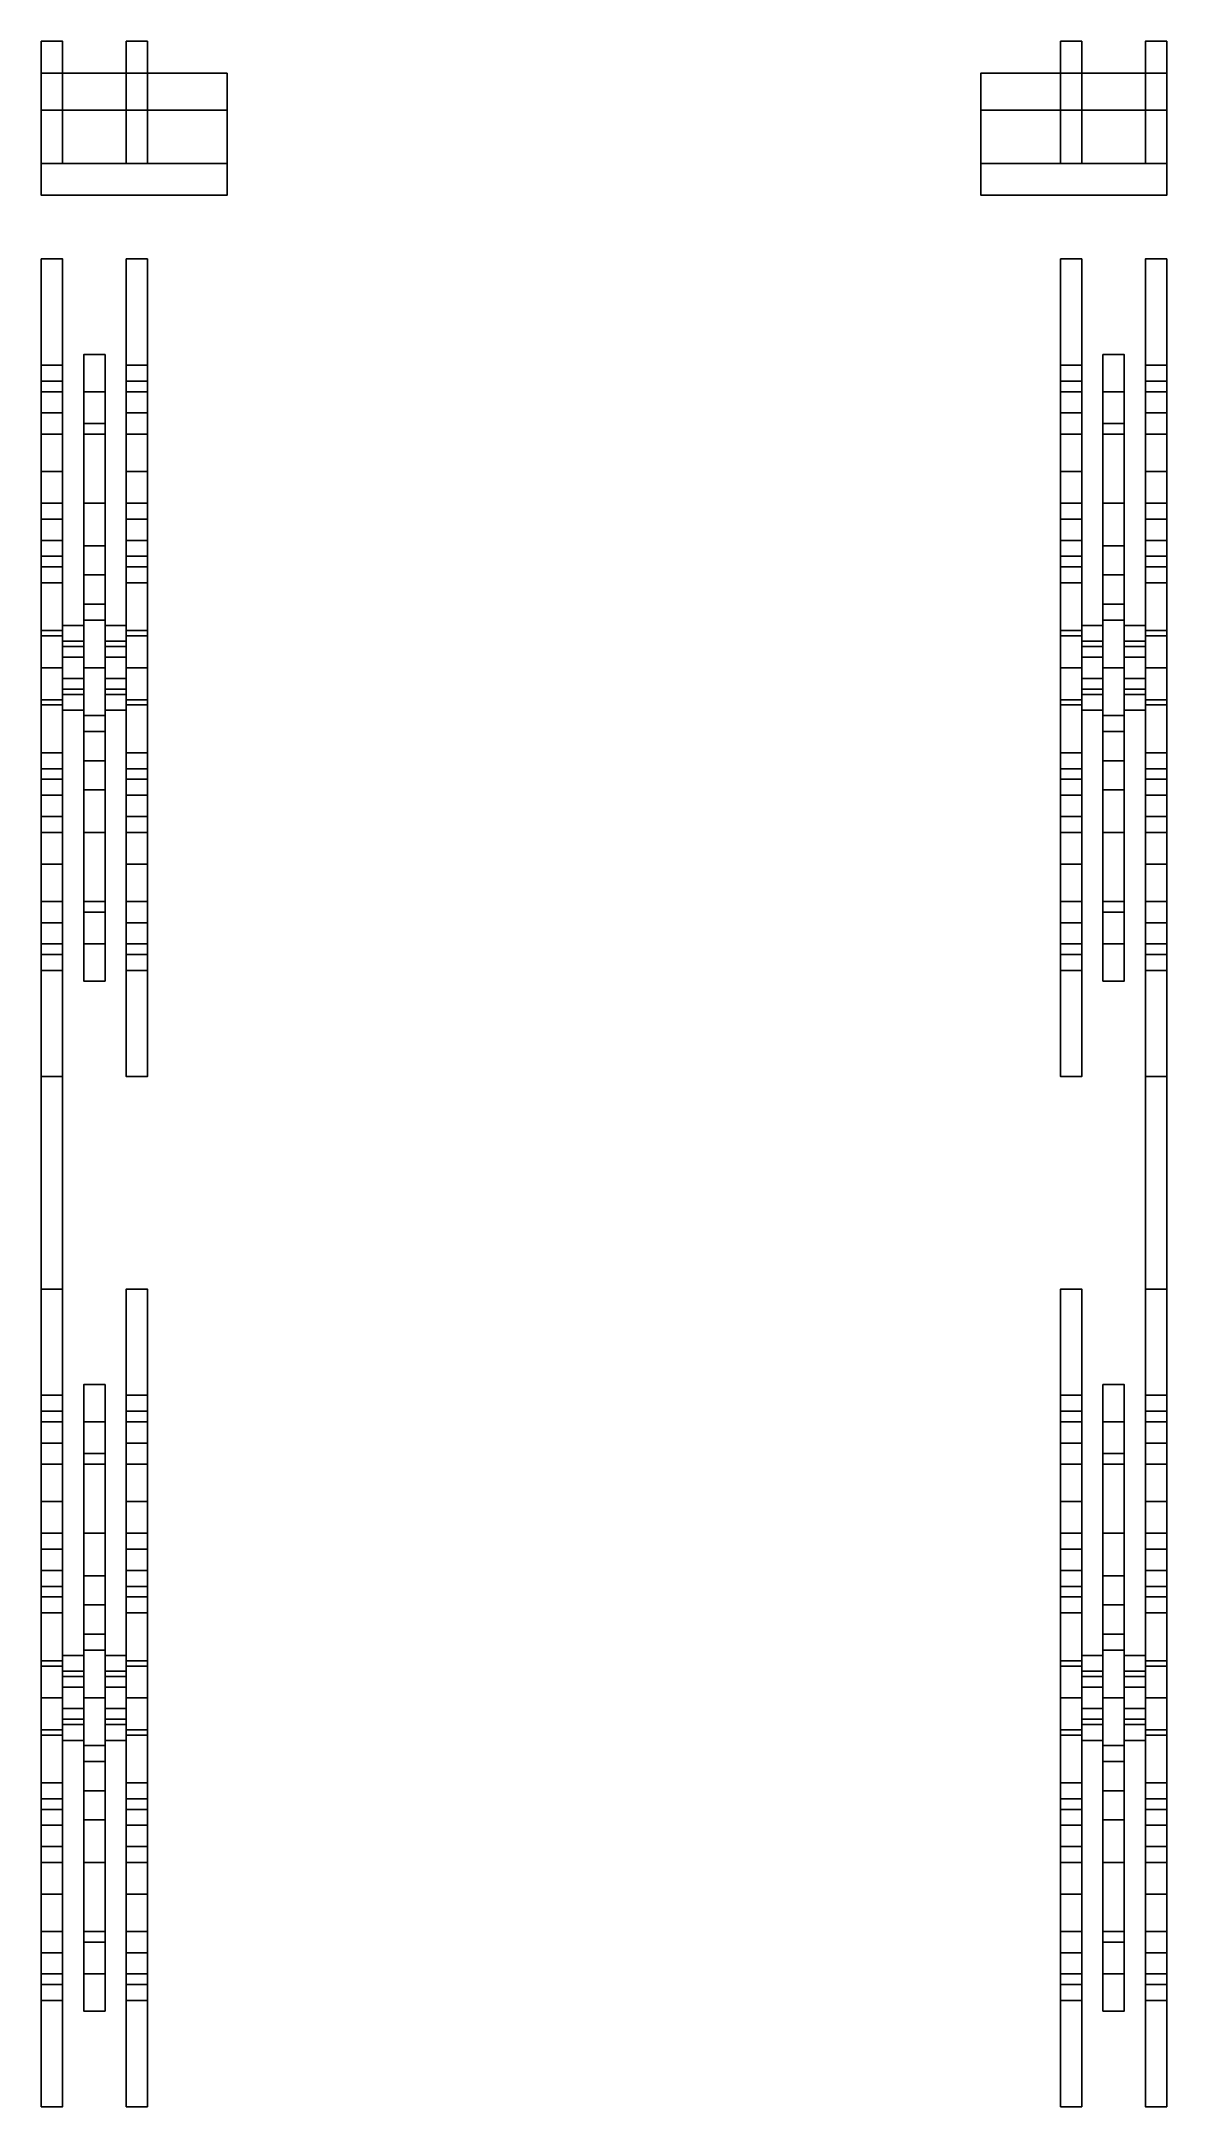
# Model space of a CAD drawing. Extents: x -1.06 to 1.06, y -2.55 to 1.34.
import ezdxf

# ---------------------------------------------------------------- set-up
doc = ezdxf.new("R2010")
doc.units = 0
doc.layers.add('SUSPENSION', color=5, linetype='CONTINUOUS')

msp = doc.modelspace()

# ---------------------------------------------------------------- linework, layer by layer
at = {"layer": 'SUSPENSION'}
for points in [[(-1.06, 1.34, 0.38), (-1.06, 1.34, 0.32), (-1.06, 1.28, 0.32), (-1.06, 1.11, 0.5)], [(-1.02, 1.34, 0.32), (-1.06, 1.34, 0.32), (-1.06, 1.34, 0.38), (-1.02, 1.34, 0.38)], [(-1.02, 1.28, 0.32), (-1.06, 1.28, 0.32), (-1.06, 1.34, 0.32), (-1.02, 1.34, 0.32)], [(-1.06, 1.28, 0.59), (-1.06, 1.34, 0.38), (-1.06, 1.11, 0.5), (-1.06, 1.28, 0.59)], [(-1.02, 1.34, 0.38), (-1.06, 1.34, 0.38), (-1.06, 1.28, 0.59), (-1.02, 1.28, 0.59)], [(-1.02, 1.11, 0.5), (-1.02, 1.28, 0.32), (-1.02, 1.34, 0.32), (-1.02, 1.34, 0.38)], [(-1.02, 1.28, 0.59), (-1.02, 1.11, 0.5), (-1.02, 1.34, 0.38), (-1.02, 1.28, 0.59)], [(-0.86, 1.34, 0.38), (-0.9, 1.34, 0.38), (-0.9, 1.28, 0.59), (-0.86, 1.28, 0.59)], [(-0.86, 1.28, 0.32), (-0.9, 1.28, 0.32), (-0.9, 1.34, 0.32), (-0.86, 1.34, 0.32)], [(-0.9, 1.28, 0.59), (-0.9, 1.34, 0.38), (-0.9, 1.11, 0.5), (-0.9, 1.28, 0.59)], [(-0.9, 1.34, 0.38), (-0.9, 1.34, 0.32), (-0.9, 1.28, 0.32), (-0.9, 1.11, 0.5)], [(-0.86, 1.34, 0.32), (-0.9, 1.34, 0.32), (-0.9, 1.34, 0.38), (-0.86, 1.34, 0.38)], [(-0.86, 1.28, 0.59), (-0.86, 1.11, 0.5), (-0.86, 1.34, 0.38), (-0.86, 1.28, 0.59)], [(-0.86, 1.11, 0.5), (-0.86, 1.28, 0.32), (-0.86, 1.34, 0.32), (-0.86, 1.34, 0.38)], [(0.86, 1.28, 0.59), (0.86, 1.34, 0.38), (0.86, 1.11, 0.5), (0.86, 1.28, 0.59)], [(0.9, 1.34, 0.38), (0.86, 1.34, 0.38), (0.86, 1.28, 0.59), (0.9, 1.28, 0.59)], [(0.9, 1.28, 0.32), (0.86, 1.28, 0.32), (0.86, 1.34, 0.32), (0.9, 1.34, 0.32)], [(0.86, 1.34, 0.38), (0.86, 1.34, 0.32), (0.86, 1.28, 0.32), (0.86, 1.11, 0.5)], [(0.9, 1.34, 0.32), (0.86, 1.34, 0.32), (0.86, 1.34, 0.38), (0.9, 1.34, 0.38)], [(0.9, 1.28, 0.59), (0.9, 1.11, 0.5), (0.9, 1.34, 0.38), (0.9, 1.28, 0.59)], [(0.9, 1.11, 0.5), (0.9, 1.28, 0.32), (0.9, 1.34, 0.32), (0.9, 1.34, 0.38)], [(1.06, 1.34, 0.32), (1.02, 1.34, 0.32), (1.02, 1.34, 0.38), (1.06, 1.34, 0.38)], [(1.02, 1.34, 0.38), (1.02, 1.34, 0.32), (1.02, 1.28, 0.32), (1.02, 1.11, 0.5)], [(1.06, 1.28, 0.32), (1.02, 1.28, 0.32), (1.02, 1.34, 0.32), (1.06, 1.34, 0.32)], [(1.06, 1.34, 0.38), (1.02, 1.34, 0.38), (1.02, 1.28, 0.59), (1.06, 1.28, 0.59)], [(1.02, 1.28, 0.59), (1.02, 1.34, 0.38), (1.02, 1.11, 0.5), (1.02, 1.28, 0.59)], [(1.06, 1.11, 0.5), (1.06, 1.28, 0.32), (1.06, 1.34, 0.32), (1.06, 1.34, 0.38)], [(1.06, 1.28, 0.59), (1.06, 1.11, 0.5), (1.06, 1.34, 0.38), (1.06, 1.28, 0.59)], [(-1.06, 1.11, 0.5), (-1.06, 1.28, 0.32), (-1.02, 1.28, 0.32), (-1.02, 1.11, 0.5)], [(-1.06, 1.21, 0.7), (-1.06, 1.28, 0.59), (-1.06, 1.11, 0.5), (-1.06, 1.05, 0.61)], [(-0.71, 1.28, 0.59), (-1.06, 1.28, 0.59), (-1.06, 1.21, 0.7), (-0.71, 1.21, 0.7)], [(-0.9, 1.11, 0.5), (-0.9, 1.28, 0.32), (-0.86, 1.28, 0.32), (-0.86, 1.11, 0.5)], [(1.06, 1.28, 0.59), (0.71, 1.28, 0.59), (0.71, 1.21, 0.7), (1.06, 1.21, 0.7)], [(0.86, 1.11, 0.5), (0.86, 1.28, 0.32), (0.9, 1.28, 0.32), (0.9, 1.11, 0.5)], [(1.02, 1.11, 0.5), (1.02, 1.28, 0.32), (1.06, 1.28, 0.32), (1.06, 1.11, 0.5)], [(1.06, 1.05, 0.61), (1.06, 1.11, 0.5), (1.06, 1.28, 0.59), (1.06, 1.21, 0.7)], [(-0.71, 1.21, 0.7), (-1.06, 1.21, 0.7), (-1.06, 1.05, 0.61), (-0.71, 1.05, 0.61)], [(1.06, 1.21, 0.7), (0.71, 1.21, 0.7), (0.71, 1.05, 0.61), (1.06, 1.05, 0.61)], [(-1.06, 1.05, 0.61), (-1.06, 1.11, 0.5), (-0.71, 1.11, 0.5), (-0.71, 1.05, 0.61)], [(0.71, 1.05, 0.61), (0.71, 1.11, 0.5), (1.06, 1.11, 0.5), (1.06, 1.05, 0.61)], [(-1.06, 0.93, 0.22), (-1.02, 0.93, 0.22), (-1.02, 0.37, 0.22), (-1.06, 0.37, 0.22)], [(-1.02, 0.93, 0.28), (-1.02, 0.93, 0.22), (-1.06, 0.93, 0.22), (-1.06, 0.93, 0.28)], [(-1.06, 0.93, 0.28), (-1.06, 0.93, 0.22), (-1.06, 0.37, 0.22), (-1.06, 0.37, 0.28)], [(-1.06, 0.37, 0.28), (-1.02, 0.37, 0.28), (-1.02, 0.93, 0.28), (-1.06, 0.93, 0.28)], [(-0.9, 0.37, 0.28), (-0.86, 0.37, 0.28), (-0.86, 0.93, 0.28), (-0.9, 0.93, 0.28)], [(-0.86, 0.93, 0.28), (-0.86, 0.93, 0.22), (-0.9, 0.93, 0.22), (-0.9, 0.93, 0.28)], [(-0.9, 0.93, 0.28), (-0.9, 0.93, 0.22), (-0.9, 0.37, 0.22), (-0.9, 0.37, 0.28)], [(-0.9, 0.93, 0.22), (-0.86, 0.93, 0.22), (-0.86, 0.37, 0.22), (-0.9, 0.37, 0.22)], [(0.9, 0.93, 0.28), (0.86, 0.93, 0.28), (0.86, 0.37, 0.28), (0.9, 0.37, 0.28)], [(0.9, 0.93, 0.22), (0.86, 0.93, 0.22), (0.86, 0.93, 0.28), (0.9, 0.93, 0.28)], [(0.9, 0.37, 0.22), (0.86, 0.37, 0.22), (0.86, 0.93, 0.22), (0.9, 0.93, 0.22)], [(0.9, 0.37, 0.28), (0.9, 0.37, 0.22), (0.9, 0.93, 0.22), (0.9, 0.93, 0.28)], [(1.06, 0.93, 0.22), (1.02, 0.93, 0.22), (1.02, 0.93, 0.28), (1.06, 0.93, 0.28)], [(1.06, 0.37, 0.22), (1.02, 0.37, 0.22), (1.02, 0.93, 0.22), (1.06, 0.93, 0.22)], [(1.06, 0.93, 0.28), (1.02, 0.93, 0.28), (1.02, 0.37, 0.28), (1.06, 0.37, 0.28)], [(1.06, 0.37, 0.28), (1.06, 0.37, 0.22), (1.06, 0.93, 0.22), (1.06, 0.93, 0.28)], [(-0.94, 0.75, 0.54), (-0.94, 0.75, 0.51), (-0.98, 0.75, 0.51), (-0.98, 0.75, 0.54)], [(-0.94, 0.6, 0.59), (-0.94, 0.75, 0.54), (-0.98, 0.75, 0.54), (-0.98, 0.6, 0.59)], [(-0.98, 0.75, 0.51), (-0.94, 0.75, 0.51), (-0.94, -0.43, 0.51), (-0.98, -0.43, 0.51)], [(-0.98, 0.75, 0.54), (-0.98, 0.75, 0.51), (-0.98, -0.43, 0.51), (-0.98, -0.43, 0.54)], [(-0.98, 0.6, 0.59), (-0.98, 0.75, 0.54), (-0.98, -0.43, 0.54), (-0.98, -0.28, 0.59)], [(0.98, 0.75, 0.51), (0.94, 0.75, 0.51), (0.94, 0.75, 0.54), (0.98, 0.75, 0.54)], [(0.98, -0.43, 0.51), (0.94, -0.43, 0.51), (0.94, 0.75, 0.51), (0.98, 0.75, 0.51)], [(0.98, 0.75, 0.54), (0.94, 0.75, 0.54), (0.94, 0.6, 0.59), (0.98, 0.6, 0.59)], [(0.98, -0.43, 0.54), (0.98, -0.43, 0.51), (0.98, 0.75, 0.51), (0.98, 0.75, 0.54)], [(0.98, -0.28, 0.59), (0.98, -0.43, 0.54), (0.98, 0.75, 0.54), (0.98, 0.6, 0.59)], [(-1.02, 0.73, 0.49), (-1.06, 0.73, 0.49), (-1.06, 0.68, 0.52), (-1.02, 0.68, 0.52)], [(-1.06, 0.73, 0.49), (-1.06, 0.7, 0.43), (-1.06, 0.64, 0.46), (-1.06, 0.68, 0.52)], [(-1.02, 0.7, 0.43), (-1.06, 0.7, 0.43), (-1.06, 0.73, 0.49), (-1.02, 0.73, 0.49)], [(-0.86, 0.7, 0.43), (-0.9, 0.7, 0.43), (-0.9, 0.73, 0.49), (-0.86, 0.73, 0.49)], [(-0.86, 0.73, 0.49), (-0.9, 0.73, 0.49), (-0.9, 0.68, 0.52), (-0.86, 0.68, 0.52)], [(0.9, 0.7, 0.43), (0.86, 0.7, 0.43), (0.86, 0.73, 0.49), (0.9, 0.73, 0.49)], [(0.9, 0.73, 0.49), (0.86, 0.73, 0.49), (0.86, 0.68, 0.52), (0.9, 0.68, 0.52)], [(1.06, 0.7, 0.43), (1.02, 0.7, 0.43), (1.02, 0.73, 0.49), (1.06, 0.73, 0.49)], [(1.06, 0.73, 0.49), (1.02, 0.73, 0.49), (1.02, 0.68, 0.52), (1.06, 0.68, 0.52)], [(1.06, 0.68, 0.52), (1.06, 0.64, 0.46), (1.06, 0.7, 0.43), (1.06, 0.73, 0.49)], [(-1.06, 0.7, 0.43), (-1.06, 0.68, 0.37), (-1.06, 0.6, 0.37), (-1.06, 0.64, 0.46)], [(-1.02, 0.68, 0.37), (-1.06, 0.68, 0.37), (-1.06, 0.7, 0.43), (-1.02, 0.7, 0.43)], [(-1.06, 0.68, 0.52), (-1.06, 0.64, 0.46), (-1.02, 0.64, 0.46), (-1.02, 0.68, 0.52)], [(-1.02, 0.6, 0.37), (-1.06, 0.6, 0.37), (-1.06, 0.68, 0.37), (-1.02, 0.68, 0.37)], [(-0.98, 0.62, 0.44), (-0.98, 0.68, 0.44), (-0.98, 0.68, 0.19), (-0.98, 0.62, 0.19)], [(-0.98, 0.68, 0.19), (-0.94, 0.68, 0.19), (-0.94, 0.62, 0.19), (-0.98, 0.62, 0.19)], [(-0.98, 0.68, 0.44), (-0.94, 0.68, 0.44), (-0.94, 0.68, 0.19), (-0.98, 0.68, 0.19)], [(-0.86, 0.68, 0.37), (-0.9, 0.68, 0.37), (-0.9, 0.7, 0.43), (-0.86, 0.7, 0.43)], [(-0.86, 0.6, 0.37), (-0.9, 0.6, 0.37), (-0.9, 0.68, 0.37), (-0.86, 0.68, 0.37)], [(-0.9, 0.68, 0.52), (-0.9, 0.64, 0.46), (-0.86, 0.64, 0.46), (-0.86, 0.68, 0.52)], [(0.9, 0.68, 0.37), (0.86, 0.68, 0.37), (0.86, 0.7, 0.43), (0.9, 0.7, 0.43)], [(0.9, 0.6, 0.37), (0.86, 0.6, 0.37), (0.86, 0.68, 0.37), (0.9, 0.68, 0.37)], [(0.86, 0.68, 0.52), (0.86, 0.64, 0.46), (0.9, 0.64, 0.46), (0.9, 0.68, 0.52)], [(0.94, 0.68, 0.44), (0.94, 0.62, 0.44), (0.98, 0.62, 0.44), (0.98, 0.68, 0.44)], [(0.98, 0.62, 0.19), (0.94, 0.62, 0.19), (0.94, 0.68, 0.19), (0.98, 0.68, 0.19)], [(0.98, 0.68, 0.19), (0.94, 0.68, 0.19), (0.94, 0.68, 0.44), (0.98, 0.68, 0.44)], [(0.98, 0.68, 0.44), (0.98, 0.62, 0.44), (0.98, 0.62, 0.19), (0.98, 0.68, 0.19)], [(1.06, 0.68, 0.37), (1.02, 0.68, 0.37), (1.02, 0.7, 0.43), (1.06, 0.7, 0.43)], [(1.06, 0.6, 0.37), (1.02, 0.6, 0.37), (1.02, 0.68, 0.37), (1.06, 0.68, 0.37)], [(1.02, 0.68, 0.52), (1.02, 0.64, 0.46), (1.06, 0.64, 0.46), (1.06, 0.68, 0.52)], [(1.06, 0.64, 0.46), (1.06, 0.6, 0.37), (1.06, 0.68, 0.37), (1.06, 0.7, 0.43)], [(-1.06, 0.64, 0.46), (-1.06, 0.6, 0.37), (-1.06, 0.47, 0.43), (-1.06, 0.53, 0.52)], [(-1.02, 0.64, 0.46), (-1.06, 0.64, 0.46), (-1.06, 0.53, 0.52), (-1.02, 0.53, 0.52)], [(-0.86, 0.64, 0.46), (-0.9, 0.64, 0.46), (-0.9, 0.53, 0.52), (-0.86, 0.53, 0.52)], [(0.9, 0.64, 0.46), (0.86, 0.64, 0.46), (0.86, 0.53, 0.52), (0.9, 0.53, 0.52)], [(1.06, 0.64, 0.46), (1.02, 0.64, 0.46), (1.02, 0.53, 0.52), (1.06, 0.53, 0.52)], [(1.06, 0.53, 0.52), (1.06, 0.47, 0.43), (1.06, 0.6, 0.37), (1.06, 0.64, 0.46)], [(-1.02, 0.47, 0.43), (-1.06, 0.47, 0.43), (-1.06, 0.6, 0.37), (-1.02, 0.6, 0.37)], [(-0.98, 0.62, 0.19), (-0.94, 0.62, 0.19), (-0.94, 0.62, 0.44), (-0.98, 0.62, 0.44)], [(-0.94, 0.47, 0.59), (-0.94, 0.6, 0.59), (-0.98, 0.6, 0.59), (-0.98, 0.47, 0.59)], [(-0.86, 0.47, 0.43), (-0.9, 0.47, 0.43), (-0.9, 0.6, 0.37), (-0.86, 0.6, 0.37)], [(0.9, 0.47, 0.43), (0.86, 0.47, 0.43), (0.86, 0.6, 0.37), (0.9, 0.6, 0.37)], [(0.98, 0.62, 0.44), (0.94, 0.62, 0.44), (0.94, 0.62, 0.19), (0.98, 0.62, 0.19)], [(0.98, 0.6, 0.59), (0.94, 0.6, 0.59), (0.94, 0.47, 0.59), (0.98, 0.47, 0.59)], [(1.06, 0.47, 0.43), (1.02, 0.47, 0.43), (1.02, 0.6, 0.37), (1.06, 0.6, 0.37)], [(-1.06, 0.53, 0.52), (-1.06, 0.47, 0.43), (-1.06, 0.4, 0.44), (-1.06, 0.44, 0.54)], [(-1.02, 0.53, 0.52), (-1.06, 0.53, 0.52), (-1.06, 0.44, 0.54), (-1.02, 0.44, 0.54)], [(-0.86, 0.53, 0.52), (-0.9, 0.53, 0.52), (-0.9, 0.44, 0.54), (-0.86, 0.44, 0.54)], [(0.9, 0.53, 0.52), (0.86, 0.53, 0.52), (0.86, 0.44, 0.54), (0.9, 0.44, 0.54)], [(1.06, 0.53, 0.52), (1.02, 0.53, 0.52), (1.02, 0.44, 0.54), (1.06, 0.44, 0.54)], [(1.06, 0.44, 0.54), (1.06, 0.4, 0.44), (1.06, 0.47, 0.43), (1.06, 0.53, 0.52)], [(-1.02, 0.4, 0.44), (-1.06, 0.4, 0.44), (-1.06, 0.47, 0.43), (-1.02, 0.47, 0.43)], [(-0.94, 0.47, 0.62), (-0.98, 0.47, 0.62), (-0.98, 0.28, 0.7), (-0.94, 0.28, 0.7)], [(-0.98, 0.47, 0.62), (-0.98, 0.47, 0.59), (-0.98, 0.39, 0.59), (-0.98, 0.28, 0.7)], [(-0.94, 0.47, 0.59), (-0.98, 0.47, 0.59), (-0.98, 0.47, 0.62), (-0.94, 0.47, 0.62)], [(-0.86, 0.4, 0.44), (-0.9, 0.4, 0.44), (-0.9, 0.47, 0.43), (-0.86, 0.47, 0.43)], [(0.9, 0.4, 0.44), (0.86, 0.4, 0.44), (0.86, 0.47, 0.43), (0.9, 0.47, 0.43)], [(0.98, 0.47, 0.59), (0.94, 0.47, 0.59), (0.94, 0.47, 0.62), (0.98, 0.47, 0.62)], [(0.98, 0.47, 0.62), (0.94, 0.47, 0.62), (0.94, 0.28, 0.7), (0.98, 0.28, 0.7)], [(0.98, 0.28, 0.7), (0.98, 0.39, 0.59), (0.98, 0.47, 0.59), (0.98, 0.47, 0.62)], [(1.06, 0.4, 0.44), (1.02, 0.4, 0.44), (1.02, 0.47, 0.43), (1.06, 0.47, 0.43)], [(-1.02, 0.44, 0.54), (-1.06, 0.44, 0.54), (-1.06, 0.32, 0.54), (-1.02, 0.32, 0.54)], [(-1.06, 0.44, 0.54), (-1.06, 0.4, 0.44), (-1.06, 0.35, 0.44), (-1.06, 0.32, 0.54)], [(-0.86, 0.44, 0.54), (-0.9, 0.44, 0.54), (-0.9, 0.32, 0.54), (-0.86, 0.32, 0.54)], [(0.9, 0.44, 0.54), (0.86, 0.44, 0.54), (0.86, 0.32, 0.54), (0.9, 0.32, 0.54)], [(1.06, 0.44, 0.54), (1.02, 0.44, 0.54), (1.02, 0.32, 0.54), (1.06, 0.32, 0.54)], [(1.06, 0.32, 0.54), (1.06, 0.35, 0.44), (1.06, 0.4, 0.44), (1.06, 0.44, 0.54)], [(-1.02, 0.35, 0.44), (-1.06, 0.35, 0.44), (-1.06, 0.4, 0.44), (-1.02, 0.4, 0.44)], [(-0.98, 0.28, 0.7), (-0.98, 0.39, 0.59), (-0.98, 0.28, 0.63), (-0.98, 0.28, 0.7)], [(-0.98, 0.335, 0.61), (-0.98, 0.39, 0.59), (-0.98, -0.07, 0.59), (-0.98, -0.015, 0.61)], [(-0.94, 0.28, 0.63), (-0.98, 0.28, 0.63), (-0.98, 0.39, 0.59), (-0.94, 0.39, 0.59)], [(-0.86, 0.35, 0.44), (-0.9, 0.35, 0.44), (-0.9, 0.4, 0.44), (-0.86, 0.4, 0.44)], [(0.9, 0.35, 0.44), (0.86, 0.35, 0.44), (0.86, 0.4, 0.44), (0.9, 0.4, 0.44)], [(0.98, 0.28, 0.63), (0.94, 0.28, 0.63), (0.94, 0.39, 0.59), (0.98, 0.39, 0.59)], [(0.98, 0.28, 0.7), (0.98, 0.28, 0.63), (0.98, 0.39, 0.59), (0.98, 0.28, 0.7)], [(0.98, -0.015, 0.61), (0.98, -0.07, 0.59), (0.98, 0.39, 0.59), (0.98, 0.335, 0.61)], [(1.06, 0.35, 0.44), (1.02, 0.35, 0.44), (1.02, 0.4, 0.44), (1.06, 0.4, 0.44)], [(-1.06, 0.37, 0.22), (-1.02, 0.37, 0.22), (-1.02, 0.37, 0.28), (-1.06, 0.37, 0.28)], [(-0.9, 0.37, 0.22), (-0.86, 0.37, 0.22), (-0.86, 0.37, 0.28), (-0.9, 0.37, 0.28)], [(0.86, 0.37, 0.28), (0.86, 0.37, 0.22), (0.9, 0.37, 0.22), (0.9, 0.37, 0.28)], [(1.02, 0.37, 0.28), (1.02, 0.37, 0.22), (1.06, 0.37, 0.22), (1.06, 0.37, 0.28)], [(-1.06, 0.32, 0.54), (-1.06, 0.35, 0.44), (-1.06, 0.23, 0.41), (-1.06, 0.22, 0.5)], [(-1.02, 0.23, 0.41), (-1.06, 0.23, 0.41), (-1.06, 0.35, 0.44), (-1.02, 0.35, 0.44)], [(-1.02, 0.32, 0.54), (-1.06, 0.32, 0.54), (-1.06, 0.22, 0.5), (-1.02, 0.22, 0.5)], [(-0.98, 0.25, 0.61), (-0.94, 0.25, 0.61), (-0.94, 0.335, 0.61), (-0.98, 0.335, 0.61)], [(-0.86, 0.23, 0.41), (-0.9, 0.23, 0.41), (-0.9, 0.35, 0.44), (-0.86, 0.35, 0.44)], [(-0.86, 0.32, 0.54), (-0.9, 0.32, 0.54), (-0.9, 0.22, 0.5), (-0.86, 0.22, 0.5)], [(0.9, 0.23, 0.41), (0.86, 0.23, 0.41), (0.86, 0.35, 0.44), (0.9, 0.35, 0.44)], [(0.9, 0.32, 0.54), (0.86, 0.32, 0.54), (0.86, 0.22, 0.5), (0.9, 0.22, 0.5)], [(0.98, 0.335, 0.61), (0.94, 0.335, 0.61), (0.94, 0.25, 0.61), (0.98, 0.25, 0.61)], [(1.06, 0.23, 0.41), (1.02, 0.23, 0.41), (1.02, 0.35, 0.44), (1.06, 0.35, 0.44)], [(1.06, 0.32, 0.54), (1.02, 0.32, 0.54), (1.02, 0.22, 0.5), (1.06, 0.22, 0.5)], [(1.06, 0.22, 0.5), (1.06, 0.23, 0.41), (1.06, 0.35, 0.44), (1.06, 0.32, 0.54)], [(-0.98, 0.28, 0.63), (-0.98, 0.25, 0.61), (-0.98, 0.16, 0.82), (-0.98, 0.28, 0.79)], [(-0.94, 0.25, 0.61), (-0.98, 0.25, 0.61), (-0.98, 0.28, 0.63), (-0.94, 0.28, 0.63)], [(-0.94, 0.28, 0.7), (-0.98, 0.28, 0.7), (-0.98, 0.28, 0.79), (-0.94, 0.28, 0.79)], [(-0.98, 0.28, 0.79), (-0.98, 0.16, 0.82), (-0.94, 0.16, 0.82), (-0.94, 0.28, 0.79)], [(0.94, 0.28, 0.79), (0.94, 0.16, 0.82), (0.98, 0.16, 0.82), (0.98, 0.28, 0.79)], [(0.98, 0.25, 0.61), (0.94, 0.25, 0.61), (0.94, 0.28, 0.63), (0.98, 0.28, 0.63)], [(0.98, 0.28, 0.7), (0.94, 0.28, 0.7), (0.94, 0.28, 0.79), (0.98, 0.28, 0.79)], [(0.98, 0.28, 0.79), (0.98, 0.16, 0.82), (0.98, 0.25, 0.61), (0.98, 0.28, 0.63)], [(-1.02, 0.24, 0.75), (-1.02, 0.21, 0.44), (-1.02, 0.11, 0.44), (-1.02, 0.08, 0.75)], [(-0.98, 0.24, 0.75), (-0.98, 0.21, 0.44), (-1.02, 0.21, 0.44), (-1.02, 0.24, 0.75)], [(-1.02, 0.18, 0.78), (-1.02, 0.24, 0.75), (-1.02, 0.08, 0.75), (-1.02, 0.14, 0.78)], [(-0.98, 0.18, 0.78), (-0.98, 0.24, 0.75), (-1.02, 0.24, 0.75), (-1.02, 0.18, 0.78)], [(-0.98, 0.16, 0.82), (-0.98, 0.16, 0.82), (-0.98, 0.25, 0.61), (-0.98, 0.07, 0.61)], [(-0.98, 0.08, 0.75), (-0.98, 0.11, 0.44), (-0.98, 0.21, 0.44), (-0.98, 0.24, 0.75)], [(-0.98, 0.14, 0.78), (-0.98, 0.08, 0.75), (-0.98, 0.24, 0.75), (-0.98, 0.18, 0.78)], [(-0.9, 0.24, 0.75), (-0.9, 0.21, 0.44), (-0.94, 0.21, 0.44), (-0.94, 0.24, 0.75)], [(-0.9, 0.18, 0.78), (-0.9, 0.24, 0.75), (-0.94, 0.24, 0.75), (-0.94, 0.18, 0.78)], [(0.94, 0.21, 0.44), (0.9, 0.21, 0.44), (0.9, 0.24, 0.75), (0.94, 0.24, 0.75)], [(0.94, 0.24, 0.75), (0.9, 0.24, 0.75), (0.9, 0.18, 0.78), (0.94, 0.18, 0.78)], [(0.98, 0.16, 0.82), (0.98, 0.16, 0.82), (0.98, 0.07, 0.61), (0.98, 0.25, 0.61)], [(1.02, 0.21, 0.44), (0.98, 0.21, 0.44), (0.98, 0.24, 0.75), (1.02, 0.24, 0.75)], [(1.02, 0.24, 0.75), (0.98, 0.24, 0.75), (0.98, 0.18, 0.78), (1.02, 0.18, 0.78)], [(0.98, 0.24, 0.75), (0.98, 0.21, 0.44), (0.98, 0.11, 0.44), (0.98, 0.08, 0.75)], [(0.98, 0.18, 0.78), (0.98, 0.24, 0.75), (0.98, 0.08, 0.75), (0.98, 0.14, 0.78)], [(1.02, 0.08, 0.75), (1.02, 0.11, 0.44), (1.02, 0.21, 0.44), (1.02, 0.24, 0.75)], [(1.02, 0.14, 0.78), (1.02, 0.08, 0.75), (1.02, 0.24, 0.75), (1.02, 0.18, 0.78)], [(-1.02, 0.16, 0.41), (-1.06, 0.16, 0.41), (-1.06, 0.23, 0.41), (-1.02, 0.23, 0.41)], [(-1.06, 0.22, 0.5), (-1.06, 0.23, 0.41), (-1.06, 0.16, 0.41), (-1.06, 0.16, 0.44)], [(-1.06, 0.23, 0.74), (-1.06, 0.23, 0.68), (-1.06, -1.85, 0.68), (-1.06, -1.85, 0.74)], [(-1.02, 0.23, 0.68), (-1.06, 0.23, 0.68), (-1.06, 0.23, 0.74), (-1.02, 0.23, 0.74)], [(-1.02, -1.85, 0.68), (-1.06, -1.85, 0.68), (-1.06, 0.23, 0.68), (-1.02, 0.23, 0.68)], [(-1.02, 0.23, 0.74), (-1.06, 0.23, 0.74), (-1.06, -1.85, 0.74), (-1.02, -1.85, 0.74)], [(-1.02, 0.22, 0.5), (-1.06, 0.22, 0.5), (-1.06, 0.16, 0.44), (-1.02, 0.16, 0.44)], [(-1.02, 0.12, 0.33), (-1.02, 0.11, 0.44), (-1.02, 0.21, 0.44), (-1.02, 0.2, 0.33)], [(-1.02, 0.21, 0.44), (-0.98, 0.21, 0.44), (-0.98, 0.2, 0.33), (-1.02, 0.2, 0.33)], [(-1.02, 0.2, 0.33), (-0.98, 0.2, 0.33), (-0.98, 0.12, 0.33), (-1.02, 0.12, 0.33)], [(-0.98, 0.2, 0.33), (-0.98, 0.21, 0.44), (-0.98, 0.11, 0.44), (-0.98, 0.12, 0.33)], [(-0.94, 0.21, 0.44), (-0.9, 0.21, 0.44), (-0.9, 0.2, 0.33), (-0.94, 0.2, 0.33)], [(-0.94, 0.2, 0.33), (-0.9, 0.2, 0.33), (-0.9, 0.12, 0.33), (-0.94, 0.12, 0.33)], [(-0.86, 0.16, 0.41), (-0.9, 0.16, 0.41), (-0.9, 0.23, 0.41), (-0.86, 0.23, 0.41)], [(-0.86, 0.22, 0.5), (-0.9, 0.22, 0.5), (-0.9, 0.16, 0.44), (-0.86, 0.16, 0.44)], [(0.9, 0.16, 0.41), (0.86, 0.16, 0.41), (0.86, 0.23, 0.41), (0.9, 0.23, 0.41)], [(0.9, 0.22, 0.5), (0.86, 0.22, 0.5), (0.86, 0.16, 0.44), (0.9, 0.16, 0.44)], [(0.9, 0.2, 0.33), (0.9, 0.21, 0.44), (0.94, 0.21, 0.44), (0.94, 0.2, 0.33)], [(0.94, 0.12, 0.33), (0.9, 0.12, 0.33), (0.9, 0.2, 0.33), (0.94, 0.2, 0.33)], [(0.98, 0.2, 0.33), (0.98, 0.21, 0.44), (1.02, 0.21, 0.44), (1.02, 0.2, 0.33)], [(0.98, 0.12, 0.33), (0.98, 0.11, 0.44), (0.98, 0.21, 0.44), (0.98, 0.2, 0.33)], [(1.02, 0.12, 0.33), (0.98, 0.12, 0.33), (0.98, 0.2, 0.33), (1.02, 0.2, 0.33)], [(1.06, 0.16, 0.41), (1.02, 0.16, 0.41), (1.02, 0.23, 0.41), (1.06, 0.23, 0.41)], [(1.06, 0.23, 0.74), (1.02, 0.23, 0.74), (1.02, -1.85, 0.74), (1.06, -1.85, 0.74)], [(1.06, 0.23, 0.68), (1.02, 0.23, 0.68), (1.02, 0.23, 0.74), (1.06, 0.23, 0.74)], [(1.06, -1.85, 0.68), (1.02, -1.85, 0.68), (1.02, 0.23, 0.68), (1.06, 0.23, 0.68)], [(1.06, 0.22, 0.5), (1.02, 0.22, 0.5), (1.02, 0.16, 0.44), (1.06, 0.16, 0.44)], [(1.02, 0.2, 0.33), (1.02, 0.21, 0.44), (1.02, 0.11, 0.44), (1.02, 0.12, 0.33)], [(1.06, 0.16, 0.44), (1.06, 0.16, 0.41), (1.06, 0.23, 0.41), (1.06, 0.22, 0.5)], [(1.06, -1.85, 0.74), (1.06, -1.85, 0.68), (1.06, 0.23, 0.68), (1.06, 0.23, 0.74)], [(-1.06, 0.1, 0.5), (-1.02, 0.1, 0.5), (-1.02, 0.16, 0.44), (-1.06, 0.16, 0.44)], [(-1.06, 0.16, 0.41), (-1.02, 0.16, 0.41), (-1.02, 0.09, 0.41), (-1.06, 0.09, 0.41)], [(-1.06, 0.16, 0.44), (-1.06, 0.16, 0.41), (-1.06, 0.09, 0.41), (-1.06, 0.1, 0.5)], [(-1.02, 0.14, 0.78), (-0.98, 0.14, 0.78), (-0.98, 0.18, 0.78), (-1.02, 0.18, 0.78)], [(-0.98, 0.04, 0.79), (-0.98, 0.16, 0.82), (-0.98, 0.07, 0.61), (-0.98, 0.04, 0.63)], [(-0.94, 0.04, 0.79), (-0.94, 0.16, 0.82), (-0.98, 0.16, 0.82), (-0.98, 0.04, 0.79)], [(-0.94, 0.14, 0.78), (-0.9, 0.14, 0.78), (-0.9, 0.18, 0.78), (-0.94, 0.18, 0.78)], [(-0.9, 0.16, 0.41), (-0.86, 0.16, 0.41), (-0.86, 0.09, 0.41), (-0.9, 0.09, 0.41)], [(-0.9, 0.1, 0.5), (-0.86, 0.1, 0.5), (-0.86, 0.16, 0.44), (-0.9, 0.16, 0.44)], [(0.86, 0.1, 0.5), (0.9, 0.1, 0.5), (0.9, 0.16, 0.44), (0.86, 0.16, 0.44)], [(0.86, 0.16, 0.41), (0.9, 0.16, 0.41), (0.9, 0.09, 0.41), (0.86, 0.09, 0.41)], [(0.94, 0.18, 0.78), (0.9, 0.18, 0.78), (0.9, 0.14, 0.78), (0.94, 0.14, 0.78)], [(0.98, 0.04, 0.79), (0.98, 0.16, 0.82), (0.94, 0.16, 0.82), (0.94, 0.04, 0.79)], [(1.02, 0.18, 0.78), (0.98, 0.18, 0.78), (0.98, 0.14, 0.78), (1.02, 0.14, 0.78)], [(0.98, 0.04, 0.63), (0.98, 0.07, 0.61), (0.98, 0.16, 0.82), (0.98, 0.04, 0.79)], [(1.02, 0.16, 0.41), (1.06, 0.16, 0.41), (1.06, 0.09, 0.41), (1.02, 0.09, 0.41)], [(1.02, 0.1, 0.5), (1.06, 0.1, 0.5), (1.06, 0.16, 0.44), (1.02, 0.16, 0.44)], [(1.06, 0.1, 0.5), (1.06, 0.09, 0.41), (1.06, 0.16, 0.41), (1.06, 0.16, 0.44)], [(-1.02, 0.08, 0.75), (-0.98, 0.08, 0.75), (-0.98, 0.14, 0.78), (-1.02, 0.14, 0.78)], [(-0.98, 0.12, 0.33), (-0.98, 0.11, 0.44), (-1.02, 0.11, 0.44), (-1.02, 0.12, 0.33)], [(-0.94, 0.08, 0.75), (-0.9, 0.08, 0.75), (-0.9, 0.14, 0.78), (-0.94, 0.14, 0.78)], [(-0.9, 0.12, 0.33), (-0.9, 0.11, 0.44), (-0.94, 0.11, 0.44), (-0.94, 0.12, 0.33)], [(0.9, 0.14, 0.78), (0.9, 0.08, 0.75), (0.94, 0.08, 0.75), (0.94, 0.14, 0.78)], [(0.94, 0.11, 0.44), (0.9, 0.11, 0.44), (0.9, 0.12, 0.33), (0.94, 0.12, 0.33)], [(0.98, 0.14, 0.78), (0.98, 0.08, 0.75), (1.02, 0.08, 0.75), (1.02, 0.14, 0.78)], [(1.02, 0.11, 0.44), (0.98, 0.11, 0.44), (0.98, 0.12, 0.33), (1.02, 0.12, 0.33)], [(-1.06, 0, 0.54), (-1.02, 0, 0.54), (-1.02, 0.1, 0.5), (-1.06, 0.1, 0.5)], [(-1.06, 0.1, 0.5), (-1.06, 0.09, 0.41), (-1.06, -0.03, 0.44), (-1.06, 0, 0.54)], [(-1.06, 0.09, 0.41), (-1.02, 0.09, 0.41), (-1.02, -0.03, 0.44), (-1.06, -0.03, 0.44)], [(-1.02, 0.11, 0.44), (-0.98, 0.11, 0.44), (-0.98, 0.08, 0.75), (-1.02, 0.08, 0.75)], [(-0.94, 0.11, 0.44), (-0.9, 0.11, 0.44), (-0.9, 0.08, 0.75), (-0.94, 0.08, 0.75)], [(-0.9, 0, 0.54), (-0.86, 0, 0.54), (-0.86, 0.1, 0.5), (-0.9, 0.1, 0.5)], [(-0.9, 0.09, 0.41), (-0.86, 0.09, 0.41), (-0.86, -0.03, 0.44), (-0.9, -0.03, 0.44)], [(0.86, 0, 0.54), (0.9, 0, 0.54), (0.9, 0.1, 0.5), (0.86, 0.1, 0.5)], [(0.86, 0.09, 0.41), (0.9, 0.09, 0.41), (0.9, -0.03, 0.44), (0.86, -0.03, 0.44)], [(0.9, 0.08, 0.75), (0.9, 0.11, 0.44), (0.94, 0.11, 0.44), (0.94, 0.08, 0.75)], [(0.98, 0.08, 0.75), (0.98, 0.11, 0.44), (1.02, 0.11, 0.44), (1.02, 0.08, 0.75)], [(1.02, 0, 0.54), (1.06, 0, 0.54), (1.06, 0.1, 0.5), (1.02, 0.1, 0.5)], [(1.02, 0.09, 0.41), (1.06, 0.09, 0.41), (1.06, -0.03, 0.44), (1.02, -0.03, 0.44)], [(1.06, 0, 0.54), (1.06, -0.03, 0.44), (1.06, 0.09, 0.41), (1.06, 0.1, 0.5)], [(-0.98, -0.015, 0.61), (-0.94, -0.015, 0.61), (-0.94, 0.07, 0.61), (-0.98, 0.07, 0.61)], [(-0.98, 0.07, 0.61), (-0.94, 0.07, 0.61), (-0.94, 0.04, 0.63), (-0.98, 0.04, 0.63)], [(-0.98, 0.04, 0.7), (-0.98, 0.04, 0.63), (-0.98, -0.07, 0.59), (-0.98, 0.04, 0.7)], [(-0.98, -0.15, 0.62), (-0.94, -0.15, 0.62), (-0.94, 0.04, 0.7), (-0.98, 0.04, 0.7)], [(-0.98, 0.04, 0.7), (-0.98, -0.07, 0.59), (-0.98, -0.15, 0.59), (-0.98, -0.15, 0.62)], [(-0.98, 0.04, 0.63), (-0.94, 0.04, 0.63), (-0.94, -0.07, 0.59), (-0.98, -0.07, 0.59)], [(-0.98, 0.04, 0.7), (-0.94, 0.04, 0.7), (-0.94, 0.04, 0.79), (-0.98, 0.04, 0.79)], [(0.94, 0.07, 0.61), (0.98, 0.07, 0.61), (0.98, 0.04, 0.63), (0.94, 0.04, 0.63)], [(0.98, 0.07, 0.61), (0.94, 0.07, 0.61), (0.94, -0.015, 0.61), (0.98, -0.015, 0.61)], [(0.94, 0.04, 0.7), (0.98, 0.04, 0.7), (0.98, 0.04, 0.79), (0.94, 0.04, 0.79)], [(0.94, -0.15, 0.62), (0.98, -0.15, 0.62), (0.98, 0.04, 0.7), (0.94, 0.04, 0.7)], [(0.94, 0.04, 0.63), (0.98, 0.04, 0.63), (0.98, -0.07, 0.59), (0.94, -0.07, 0.59)], [(0.98, 0.04, 0.7), (0.98, -0.07, 0.59), (0.98, 0.04, 0.63), (0.98, 0.04, 0.7)], [(0.98, -0.15, 0.62), (0.98, -0.15, 0.59), (0.98, -0.07, 0.59), (0.98, 0.04, 0.7)], [(-1.06, -0.12, 0.54), (-1.02, -0.12, 0.54), (-1.02, 0, 0.54), (-1.06, 0, 0.54)], [(-1.06, 0, 0.54), (-1.06, -0.03, 0.44), (-1.06, -0.08, 0.44), (-1.06, -0.12, 0.54)], [(-0.9, -0.12, 0.54), (-0.86, -0.12, 0.54), (-0.86, 0, 0.54), (-0.9, 0, 0.54)], [(0.86, -0.12, 0.54), (0.9, -0.12, 0.54), (0.9, 0, 0.54), (0.86, 0, 0.54)], [(1.02, -0.12, 0.54), (1.06, -0.12, 0.54), (1.06, 0, 0.54), (1.02, 0, 0.54)], [(1.06, -0.12, 0.54), (1.06, -0.08, 0.44), (1.06, -0.03, 0.44), (1.06, 0, 0.54)], [(-1.06, -0.03, 0.44), (-1.02, -0.03, 0.44), (-1.02, -0.08, 0.44), (-1.06, -0.08, 0.44)], [(-0.9, -0.03, 0.44), (-0.86, -0.03, 0.44), (-0.86, -0.08, 0.44), (-0.9, -0.08, 0.44)], [(0.86, -0.03, 0.44), (0.9, -0.03, 0.44), (0.9, -0.08, 0.44), (0.86, -0.08, 0.44)], [(1.02, -0.03, 0.44), (1.06, -0.03, 0.44), (1.06, -0.08, 0.44), (1.02, -0.08, 0.44)], [(-1.06, -0.61, 0.28), (-1.02, -0.61, 0.28), (-1.02, -0.05, 0.28), (-1.06, -0.05, 0.28)], [(-1.06, -0.05, 0.28), (-1.06, -0.05, 0.22), (-1.06, -0.61, 0.22), (-1.06, -0.61, 0.28)], [(-1.02, -0.05, 0.28), (-1.02, -0.05, 0.22), (-1.06, -0.05, 0.22), (-1.06, -0.05, 0.28)], [(-1.06, -0.05, 0.22), (-1.02, -0.05, 0.22), (-1.02, -0.61, 0.22), (-1.06, -0.61, 0.22)], [(-0.9, -0.05, 0.22), (-0.86, -0.05, 0.22), (-0.86, -0.61, 0.22), (-0.9, -0.61, 0.22)], [(-0.9, -0.05, 0.28), (-0.9, -0.05, 0.22), (-0.9, -0.61, 0.22), (-0.9, -0.61, 0.28)], [(-0.86, -0.05, 0.28), (-0.86, -0.05, 0.22), (-0.9, -0.05, 0.22), (-0.9, -0.05, 0.28)], [(-0.9, -0.61, 0.28), (-0.86, -0.61, 0.28), (-0.86, -0.05, 0.28), (-0.9, -0.05, 0.28)], [(0.9, -0.61, 0.22), (0.86, -0.61, 0.22), (0.86, -0.05, 0.22), (0.9, -0.05, 0.22)], [(0.9, -0.05, 0.22), (0.86, -0.05, 0.22), (0.86, -0.05, 0.28), (0.9, -0.05, 0.28)], [(0.9, -0.05, 0.28), (0.86, -0.05, 0.28), (0.86, -0.61, 0.28), (0.9, -0.61, 0.28)], [(0.9, -0.61, 0.28), (0.9, -0.61, 0.22), (0.9, -0.05, 0.22), (0.9, -0.05, 0.28)], [(1.06, -0.05, 0.28), (1.02, -0.05, 0.28), (1.02, -0.61, 0.28), (1.06, -0.61, 0.28)], [(1.06, -0.61, 0.22), (1.02, -0.61, 0.22), (1.02, -0.05, 0.22), (1.06, -0.05, 0.22)], [(1.06, -0.05, 0.22), (1.02, -0.05, 0.22), (1.02, -0.05, 0.28), (1.06, -0.05, 0.28)], [(1.06, -0.61, 0.28), (1.06, -0.61, 0.22), (1.06, -0.05, 0.22), (1.06, -0.05, 0.28)], [(-1.06, -0.08, 0.44), (-1.02, -0.08, 0.44), (-1.02, -0.15, 0.43), (-1.06, -0.15, 0.43)], [(-1.06, -0.12, 0.54), (-1.06, -0.08, 0.44), (-1.06, -0.15, 0.43), (-1.06, -0.21, 0.52)], [(-0.9, -0.08, 0.44), (-0.86, -0.08, 0.44), (-0.86, -0.15, 0.43), (-0.9, -0.15, 0.43)], [(0.86, -0.08, 0.44), (0.9, -0.08, 0.44), (0.9, -0.15, 0.43), (0.86, -0.15, 0.43)], [(1.02, -0.08, 0.44), (1.06, -0.08, 0.44), (1.06, -0.15, 0.43), (1.02, -0.15, 0.43)], [(1.06, -0.21, 0.52), (1.06, -0.15, 0.43), (1.06, -0.08, 0.44), (1.06, -0.12, 0.54)], [(-1.06, -0.21, 0.52), (-1.02, -0.21, 0.52), (-1.02, -0.12, 0.54), (-1.06, -0.12, 0.54)], [(-1.06, -0.15, 0.43), (-1.02, -0.15, 0.43), (-1.02, -0.28, 0.37), (-1.06, -0.28, 0.37)], [(-1.06, -0.21, 0.52), (-1.06, -0.15, 0.43), (-1.06, -0.28, 0.37), (-1.06, -0.32, 0.46)], [(-0.98, -0.28, 0.59), (-0.94, -0.28, 0.59), (-0.94, -0.15, 0.59), (-0.98, -0.15, 0.59)], [(-0.98, -0.15, 0.59), (-0.94, -0.15, 0.59), (-0.94, -0.15, 0.62), (-0.98, -0.15, 0.62)], [(-0.9, -0.21, 0.52), (-0.86, -0.21, 0.52), (-0.86, -0.12, 0.54), (-0.9, -0.12, 0.54)], [(-0.9, -0.15, 0.43), (-0.86, -0.15, 0.43), (-0.86, -0.28, 0.37), (-0.9, -0.28, 0.37)], [(0.86, -0.21, 0.52), (0.9, -0.21, 0.52), (0.9, -0.12, 0.54), (0.86, -0.12, 0.54)], [(0.86, -0.15, 0.43), (0.9, -0.15, 0.43), (0.9, -0.28, 0.37), (0.86, -0.28, 0.37)], [(0.94, -0.15, 0.59), (0.98, -0.15, 0.59), (0.98, -0.15, 0.62), (0.94, -0.15, 0.62)], [(0.94, -0.15, 0.59), (0.94, -0.28, 0.59), (0.98, -0.28, 0.59), (0.98, -0.15, 0.59)], [(1.02, -0.21, 0.52), (1.06, -0.21, 0.52), (1.06, -0.12, 0.54), (1.02, -0.12, 0.54)], [(1.02, -0.15, 0.43), (1.06, -0.15, 0.43), (1.06, -0.28, 0.37), (1.02, -0.28, 0.37)], [(1.06, -0.32, 0.46), (1.06, -0.28, 0.37), (1.06, -0.15, 0.43), (1.06, -0.21, 0.52)], [(-1.06, -0.32, 0.46), (-1.02, -0.32, 0.46), (-1.02, -0.21, 0.52), (-1.06, -0.21, 0.52)], [(-0.9, -0.32, 0.46), (-0.86, -0.32, 0.46), (-0.86, -0.21, 0.52), (-0.9, -0.21, 0.52)], [(0.86, -0.32, 0.46), (0.9, -0.32, 0.46), (0.9, -0.21, 0.52), (0.86, -0.21, 0.52)], [(1.02, -0.32, 0.46), (1.06, -0.32, 0.46), (1.06, -0.21, 0.52), (1.02, -0.21, 0.52)], [(-1.06, -0.32, 0.46), (-1.06, -0.28, 0.37), (-1.06, -0.36, 0.37), (-1.06, -0.38, 0.43)], [(-1.06, -0.28, 0.37), (-1.02, -0.28, 0.37), (-1.02, -0.36, 0.37), (-1.06, -0.36, 0.37)], [(-0.98, -0.43, 0.54), (-0.94, -0.43, 0.54), (-0.94, -0.28, 0.59), (-0.98, -0.28, 0.59)], [(-0.98, -0.3, 0.44), (-0.94, -0.3, 0.44), (-0.94, -0.3, 0.19), (-0.98, -0.3, 0.19)], [(-0.98, -0.3, 0.19), (-0.94, -0.3, 0.19), (-0.94, -0.36, 0.19), (-0.98, -0.36, 0.19)], [(-0.98, -0.36, 0.44), (-0.98, -0.3, 0.44), (-0.98, -0.3, 0.19), (-0.98, -0.36, 0.19)], [(-0.94, -0.36, 0.44), (-0.94, -0.3, 0.44), (-0.98, -0.3, 0.44), (-0.98, -0.36, 0.44)], [(-0.9, -0.28, 0.37), (-0.86, -0.28, 0.37), (-0.86, -0.36, 0.37), (-0.9, -0.36, 0.37)], [(0.86, -0.28, 0.37), (0.9, -0.28, 0.37), (0.9, -0.36, 0.37), (0.86, -0.36, 0.37)], [(0.94, -0.28, 0.59), (0.94, -0.43, 0.54), (0.98, -0.43, 0.54), (0.98, -0.28, 0.59)], [(0.98, -0.3, 0.19), (0.94, -0.3, 0.19), (0.94, -0.3, 0.44), (0.98, -0.3, 0.44)], [(0.98, -0.36, 0.19), (0.94, -0.36, 0.19), (0.94, -0.3, 0.19), (0.98, -0.3, 0.19)], [(0.98, -0.3, 0.44), (0.98, -0.36, 0.44), (0.98, -0.36, 0.19), (0.98, -0.3, 0.19)], [(1.02, -0.28, 0.37), (1.06, -0.28, 0.37), (1.06, -0.36, 0.37), (1.02, -0.36, 0.37)], [(1.06, -0.38, 0.43), (1.06, -0.36, 0.37), (1.06, -0.28, 0.37), (1.06, -0.32, 0.46)], [(-1.02, -0.36, 0.52), (-1.02, -0.32, 0.46), (-1.06, -0.32, 0.46), (-1.06, -0.36, 0.52)], [(-1.06, -0.36, 0.52), (-1.06, -0.32, 0.46), (-1.06, -0.38, 0.43), (-1.06, -0.41, 0.49)], [(-0.86, -0.36, 0.52), (-0.86, -0.32, 0.46), (-0.9, -0.32, 0.46), (-0.9, -0.36, 0.52)], [(0.9, -0.36, 0.52), (0.9, -0.32, 0.46), (0.86, -0.32, 0.46), (0.86, -0.36, 0.52)], [(1.06, -0.36, 0.52), (1.06, -0.32, 0.46), (1.02, -0.32, 0.46), (1.02, -0.36, 0.52)], [(1.06, -0.41, 0.49), (1.06, -0.38, 0.43), (1.06, -0.32, 0.46), (1.06, -0.36, 0.52)], [(-1.06, -0.36, 0.37), (-1.02, -0.36, 0.37), (-1.02, -0.38, 0.43), (-1.06, -0.38, 0.43)], [(-1.06, -0.41, 0.49), (-1.02, -0.41, 0.49), (-1.02, -0.36, 0.52), (-1.06, -0.36, 0.52)], [(-1.06, -0.38, 0.43), (-1.02, -0.38, 0.43), (-1.02, -0.41, 0.49), (-1.06, -0.41, 0.49)], [(-0.98, -0.36, 0.19), (-0.94, -0.36, 0.19), (-0.94, -0.36, 0.44), (-0.98, -0.36, 0.44)], [(-0.9, -0.41, 0.49), (-0.86, -0.41, 0.49), (-0.86, -0.36, 0.52), (-0.9, -0.36, 0.52)], [(-0.9, -0.36, 0.37), (-0.86, -0.36, 0.37), (-0.86, -0.38, 0.43), (-0.9, -0.38, 0.43)], [(-0.9, -0.38, 0.43), (-0.86, -0.38, 0.43), (-0.86, -0.41, 0.49), (-0.9, -0.41, 0.49)], [(0.86, -0.36, 0.37), (0.9, -0.36, 0.37), (0.9, -0.38, 0.43), (0.86, -0.38, 0.43)], [(0.86, -0.41, 0.49), (0.9, -0.41, 0.49), (0.9, -0.36, 0.52), (0.86, -0.36, 0.52)], [(0.86, -0.38, 0.43), (0.9, -0.38, 0.43), (0.9, -0.41, 0.49), (0.86, -0.41, 0.49)], [(0.98, -0.36, 0.44), (0.94, -0.36, 0.44), (0.94, -0.36, 0.19), (0.98, -0.36, 0.19)], [(1.02, -0.41, 0.49), (1.06, -0.41, 0.49), (1.06, -0.36, 0.52), (1.02, -0.36, 0.52)], [(1.02, -0.36, 0.37), (1.06, -0.36, 0.37), (1.06, -0.38, 0.43), (1.02, -0.38, 0.43)], [(1.02, -0.38, 0.43), (1.06, -0.38, 0.43), (1.06, -0.41, 0.49), (1.02, -0.41, 0.49)], [(-0.98, -0.43, 0.51), (-0.94, -0.43, 0.51), (-0.94, -0.43, 0.54), (-0.98, -0.43, 0.54)], [(0.94, -0.43, 0.54), (0.94, -0.43, 0.51), (0.98, -0.43, 0.51), (0.98, -0.43, 0.54)], [(-1.06, -0.61, 0.22), (-1.02, -0.61, 0.22), (-1.02, -0.61, 0.28), (-1.06, -0.61, 0.28)], [(-0.9, -0.61, 0.22), (-0.86, -0.61, 0.22), (-0.86, -0.61, 0.28), (-0.9, -0.61, 0.28)], [(0.86, -0.61, 0.28), (0.86, -0.61, 0.22), (0.9, -0.61, 0.22), (0.9, -0.61, 0.28)], [(1.02, -0.61, 0.28), (1.02, -0.61, 0.22), (1.06, -0.61, 0.22), (1.06, -0.61, 0.28)], [(-1.06, -1.57, 0.28), (-1.02, -1.57, 0.28), (-1.02, -1.01, 0.28), (-1.06, -1.01, 0.28)], [(-1.06, -1.01, 0.28), (-1.06, -1.01, 0.22), (-1.06, -1.57, 0.22), (-1.06, -1.57, 0.28)], [(-1.02, -1.01, 0.28), (-1.02, -1.01, 0.22), (-1.06, -1.01, 0.22), (-1.06, -1.01, 0.28)], [(-1.06, -1.01, 0.22), (-1.02, -1.01, 0.22), (-1.02, -1.57, 0.22), (-1.06, -1.57, 0.22)], [(-0.9, -1.01, 0.22), (-0.86, -1.01, 0.22), (-0.86, -1.57, 0.22), (-0.9, -1.57, 0.22)], [(-0.9, -1.01, 0.28), (-0.9, -1.01, 0.22), (-0.9, -1.57, 0.22), (-0.9, -1.57, 0.28)], [(-0.86, -1.01, 0.28), (-0.86, -1.01, 0.22), (-0.9, -1.01, 0.22), (-0.9, -1.01, 0.28)], [(-0.9, -1.57, 0.28), (-0.86, -1.57, 0.28), (-0.86, -1.01, 0.28), (-0.9, -1.01, 0.28)], [(0.9, -1.57, 0.22), (0.86, -1.57, 0.22), (0.86, -1.01, 0.22), (0.9, -1.01, 0.22)], [(0.9, -1.01, 0.22), (0.86, -1.01, 0.22), (0.86, -1.01, 0.28), (0.9, -1.01, 0.28)], [(0.9, -1.01, 0.28), (0.86, -1.01, 0.28), (0.86, -1.57, 0.28), (0.9, -1.57, 0.28)], [(0.9, -1.57, 0.28), (0.9, -1.57, 0.22), (0.9, -1.01, 0.22), (0.9, -1.01, 0.28)], [(1.06, -1.01, 0.28), (1.02, -1.01, 0.28), (1.02, -1.57, 0.28), (1.06, -1.57, 0.28)], [(1.06, -1.57, 0.22), (1.02, -1.57, 0.22), (1.02, -1.01, 0.22), (1.06, -1.01, 0.22)], [(1.06, -1.01, 0.22), (1.02, -1.01, 0.22), (1.02, -1.01, 0.28), (1.06, -1.01, 0.28)], [(1.06, -1.57, 0.28), (1.06, -1.57, 0.22), (1.06, -1.01, 0.22), (1.06, -1.01, 0.28)], [(-0.98, -1.34, 0.59), (-0.98, -1.19, 0.54), (-0.98, -2.37, 0.54), (-0.98, -2.22, 0.59)], [(-0.98, -1.19, 0.54), (-0.98, -1.19, 0.51), (-0.98, -2.37, 0.51), (-0.98, -2.37, 0.54)], [(-0.98, -1.19, 0.51), (-0.94, -1.19, 0.51), (-0.94, -2.37, 0.51), (-0.98, -2.37, 0.51)], [(-0.94, -1.34, 0.59), (-0.94, -1.19, 0.54), (-0.98, -1.19, 0.54), (-0.98, -1.34, 0.59)], [(-0.94, -1.19, 0.54), (-0.94, -1.19, 0.51), (-0.98, -1.19, 0.51), (-0.98, -1.19, 0.54)], [(0.98, -1.19, 0.51), (0.94, -1.19, 0.51), (0.94, -1.19, 0.54), (0.98, -1.19, 0.54)], [(0.98, -1.19, 0.54), (0.94, -1.19, 0.54), (0.94, -1.34, 0.59), (0.98, -1.34, 0.59)], [(0.98, -2.37, 0.51), (0.94, -2.37, 0.51), (0.94, -1.19, 0.51), (0.98, -1.19, 0.51)], [(0.98, -2.37, 0.54), (0.98, -2.37, 0.51), (0.98, -1.19, 0.51), (0.98, -1.19, 0.54)], [(0.98, -2.22, 0.59), (0.98, -2.37, 0.54), (0.98, -1.19, 0.54), (0.98, -1.34, 0.59)], [(-1.02, -1.24, 0.43), (-1.06, -1.24, 0.43), (-1.06, -1.21, 0.49), (-1.02, -1.21, 0.49)], [(-1.06, -1.21, 0.49), (-1.06, -1.24, 0.43), (-1.06, -1.3, 0.46), (-1.06, -1.26, 0.52)], [(-1.02, -1.21, 0.49), (-1.06, -1.21, 0.49), (-1.06, -1.26, 0.52), (-1.02, -1.26, 0.52)], [(-1.02, -1.26, 0.37), (-1.06, -1.26, 0.37), (-1.06, -1.24, 0.43), (-1.02, -1.24, 0.43)], [(-1.06, -1.24, 0.43), (-1.06, -1.26, 0.37), (-1.06, -1.34, 0.37), (-1.06, -1.3, 0.46)], [(-0.86, -1.21, 0.49), (-0.9, -1.21, 0.49), (-0.9, -1.26, 0.52), (-0.86, -1.26, 0.52)], [(-0.86, -1.24, 0.43), (-0.9, -1.24, 0.43), (-0.9, -1.21, 0.49), (-0.86, -1.21, 0.49)], [(-0.86, -1.26, 0.37), (-0.9, -1.26, 0.37), (-0.9, -1.24, 0.43), (-0.86, -1.24, 0.43)], [(0.9, -1.21, 0.49), (0.86, -1.21, 0.49), (0.86, -1.26, 0.52), (0.9, -1.26, 0.52)], [(0.9, -1.24, 0.43), (0.86, -1.24, 0.43), (0.86, -1.21, 0.49), (0.9, -1.21, 0.49)], [(0.9, -1.26, 0.37), (0.86, -1.26, 0.37), (0.86, -1.24, 0.43), (0.9, -1.24, 0.43)], [(1.06, -1.24, 0.43), (1.02, -1.24, 0.43), (1.02, -1.21, 0.49), (1.06, -1.21, 0.49)], [(1.06, -1.21, 0.49), (1.02, -1.21, 0.49), (1.02, -1.26, 0.52), (1.06, -1.26, 0.52)], [(1.06, -1.26, 0.37), (1.02, -1.26, 0.37), (1.02, -1.24, 0.43), (1.06, -1.24, 0.43)], [(1.06, -1.26, 0.52), (1.06, -1.3, 0.46), (1.06, -1.24, 0.43), (1.06, -1.21, 0.49)], [(1.06, -1.3, 0.46), (1.06, -1.34, 0.37), (1.06, -1.26, 0.37), (1.06, -1.24, 0.43)], [(-1.02, -1.34, 0.37), (-1.06, -1.34, 0.37), (-1.06, -1.26, 0.37), (-1.02, -1.26, 0.37)], [(-1.06, -1.26, 0.52), (-1.06, -1.3, 0.46), (-1.02, -1.3, 0.46), (-1.02, -1.26, 0.52)], [(-0.98, -1.26, 0.44), (-0.94, -1.26, 0.44), (-0.94, -1.26, 0.19), (-0.98, -1.26, 0.19)], [(-0.98, -1.26, 0.19), (-0.94, -1.26, 0.19), (-0.94, -1.32, 0.19), (-0.98, -1.32, 0.19)], [(-0.98, -1.32, 0.44), (-0.98, -1.26, 0.44), (-0.98, -1.26, 0.19), (-0.98, -1.32, 0.19)], [(-0.9, -1.26, 0.52), (-0.9, -1.3, 0.46), (-0.86, -1.3, 0.46), (-0.86, -1.26, 0.52)], [(-0.86, -1.34, 0.37), (-0.9, -1.34, 0.37), (-0.9, -1.26, 0.37), (-0.86, -1.26, 0.37)], [(0.86, -1.26, 0.52), (0.86, -1.3, 0.46), (0.9, -1.3, 0.46), (0.9, -1.26, 0.52)], [(0.9, -1.34, 0.37), (0.86, -1.34, 0.37), (0.86, -1.26, 0.37), (0.9, -1.26, 0.37)], [(0.98, -1.26, 0.19), (0.94, -1.26, 0.19), (0.94, -1.26, 0.44), (0.98, -1.26, 0.44)], [(0.98, -1.32, 0.19), (0.94, -1.32, 0.19), (0.94, -1.26, 0.19), (0.98, -1.26, 0.19)], [(0.94, -1.26, 0.44), (0.94, -1.32, 0.44), (0.98, -1.32, 0.44), (0.98, -1.26, 0.44)], [(0.98, -1.26, 0.44), (0.98, -1.32, 0.44), (0.98, -1.32, 0.19), (0.98, -1.26, 0.19)], [(1.06, -1.34, 0.37), (1.02, -1.34, 0.37), (1.02, -1.26, 0.37), (1.06, -1.26, 0.37)], [(1.02, -1.26, 0.52), (1.02, -1.3, 0.46), (1.06, -1.3, 0.46), (1.06, -1.26, 0.52)], [(-1.02, -1.3, 0.46), (-1.06, -1.3, 0.46), (-1.06, -1.41, 0.52), (-1.02, -1.41, 0.52)], [(-1.06, -1.3, 0.46), (-1.06, -1.34, 0.37), (-1.06, -1.47, 0.43), (-1.06, -1.41, 0.52)], [(-0.98, -1.32, 0.19), (-0.94, -1.32, 0.19), (-0.94, -1.32, 0.44), (-0.98, -1.32, 0.44)], [(-0.86, -1.3, 0.46), (-0.9, -1.3, 0.46), (-0.9, -1.41, 0.52), (-0.86, -1.41, 0.52)], [(0.9, -1.3, 0.46), (0.86, -1.3, 0.46), (0.86, -1.41, 0.52), (0.9, -1.41, 0.52)], [(0.98, -1.32, 0.44), (0.94, -1.32, 0.44), (0.94, -1.32, 0.19), (0.98, -1.32, 0.19)], [(1.06, -1.3, 0.46), (1.02, -1.3, 0.46), (1.02, -1.41, 0.52), (1.06, -1.41, 0.52)], [(1.06, -1.41, 0.52), (1.06, -1.47, 0.43), (1.06, -1.34, 0.37), (1.06, -1.3, 0.46)], [(-1.02, -1.47, 0.43), (-1.06, -1.47, 0.43), (-1.06, -1.34, 0.37), (-1.02, -1.34, 0.37)], [(-0.94, -1.47, 0.59), (-0.94, -1.34, 0.59), (-0.98, -1.34, 0.59), (-0.98, -1.47, 0.59)], [(-0.86, -1.47, 0.43), (-0.9, -1.47, 0.43), (-0.9, -1.34, 0.37), (-0.86, -1.34, 0.37)], [(0.9, -1.47, 0.43), (0.86, -1.47, 0.43), (0.86, -1.34, 0.37), (0.9, -1.34, 0.37)], [(0.98, -1.34, 0.59), (0.94, -1.34, 0.59), (0.94, -1.47, 0.59), (0.98, -1.47, 0.59)], [(1.06, -1.47, 0.43), (1.02, -1.47, 0.43), (1.02, -1.34, 0.37), (1.06, -1.34, 0.37)], [(-1.02, -1.41, 0.52), (-1.06, -1.41, 0.52), (-1.06, -1.5, 0.54), (-1.02, -1.5, 0.54)], [(-1.06, -1.41, 0.52), (-1.06, -1.47, 0.43), (-1.06, -1.54, 0.44), (-1.06, -1.5, 0.54)], [(-0.86, -1.41, 0.52), (-0.9, -1.41, 0.52), (-0.9, -1.5, 0.54), (-0.86, -1.5, 0.54)], [(0.9, -1.41, 0.52), (0.86, -1.41, 0.52), (0.86, -1.5, 0.54), (0.9, -1.5, 0.54)], [(1.06, -1.41, 0.52), (1.02, -1.41, 0.52), (1.02, -1.5, 0.54), (1.06, -1.5, 0.54)], [(1.06, -1.5, 0.54), (1.06, -1.54, 0.44), (1.06, -1.47, 0.43), (1.06, -1.41, 0.52)], [(-1.02, -1.54, 0.44), (-1.06, -1.54, 0.44), (-1.06, -1.47, 0.43), (-1.02, -1.47, 0.43)], [(-0.98, -1.47, 0.62), (-0.98, -1.47, 0.59), (-0.98, -1.55, 0.59), (-0.98, -1.66, 0.7)], [(-0.94, -1.47, 0.62), (-0.98, -1.47, 0.62), (-0.98, -1.66, 0.7), (-0.94, -1.66, 0.7)], [(-0.94, -1.47, 0.59), (-0.98, -1.47, 0.59), (-0.98, -1.47, 0.62), (-0.94, -1.47, 0.62)], [(-0.86, -1.54, 0.44), (-0.9, -1.54, 0.44), (-0.9, -1.47, 0.43), (-0.86, -1.47, 0.43)], [(0.9, -1.54, 0.44), (0.86, -1.54, 0.44), (0.86, -1.47, 0.43), (0.9, -1.47, 0.43)], [(0.98, -1.47, 0.62), (0.94, -1.47, 0.62), (0.94, -1.66, 0.7), (0.98, -1.66, 0.7)], [(0.98, -1.47, 0.59), (0.94, -1.47, 0.59), (0.94, -1.47, 0.62), (0.98, -1.47, 0.62)], [(0.98, -1.66, 0.7), (0.98, -1.55, 0.59), (0.98, -1.47, 0.59), (0.98, -1.47, 0.62)], [(1.06, -1.54, 0.44), (1.02, -1.54, 0.44), (1.02, -1.47, 0.43), (1.06, -1.47, 0.43)], [(-1.06, -1.5, 0.54), (-1.06, -1.54, 0.44), (-1.06, -1.59, 0.44), (-1.06, -1.62, 0.54)], [(-1.02, -1.5, 0.54), (-1.06, -1.5, 0.54), (-1.06, -1.62, 0.54), (-1.02, -1.62, 0.54)], [(-0.86, -1.5, 0.54), (-0.9, -1.5, 0.54), (-0.9, -1.62, 0.54), (-0.86, -1.62, 0.54)], [(0.9, -1.5, 0.54), (0.86, -1.5, 0.54), (0.86, -1.62, 0.54), (0.9, -1.62, 0.54)], [(1.06, -1.5, 0.54), (1.02, -1.5, 0.54), (1.02, -1.62, 0.54), (1.06, -1.62, 0.54)], [(1.06, -1.62, 0.54), (1.06, -1.59, 0.44), (1.06, -1.54, 0.44), (1.06, -1.5, 0.54)], [(-1.02, -1.59, 0.44), (-1.06, -1.59, 0.44), (-1.06, -1.54, 0.44), (-1.02, -1.54, 0.44)], [(-0.98, -1.66, 0.7), (-0.98, -1.55, 0.59), (-0.98, -1.66, 0.63), (-0.98, -1.66, 0.7)], [(-0.94, -1.66, 0.63), (-0.98, -1.66, 0.63), (-0.98, -1.55, 0.59), (-0.94, -1.55, 0.59)], [(-0.98, -1.605, 0.61), (-0.98, -1.55, 0.59), (-0.98, -2.01, 0.59), (-0.98, -1.955, 0.61)], [(-0.86, -1.59, 0.44), (-0.9, -1.59, 0.44), (-0.9, -1.54, 0.44), (-0.86, -1.54, 0.44)], [(0.9, -1.59, 0.44), (0.86, -1.59, 0.44), (0.86, -1.54, 0.44), (0.9, -1.54, 0.44)], [(0.98, -1.66, 0.63), (0.94, -1.66, 0.63), (0.94, -1.55, 0.59), (0.98, -1.55, 0.59)], [(0.98, -1.66, 0.7), (0.98, -1.66, 0.63), (0.98, -1.55, 0.59), (0.98, -1.66, 0.7)], [(0.98, -1.955, 0.61), (0.98, -2.01, 0.59), (0.98, -1.55, 0.59), (0.98, -1.605, 0.61)], [(1.06, -1.59, 0.44), (1.02, -1.59, 0.44), (1.02, -1.54, 0.44), (1.06, -1.54, 0.44)], [(-1.06, -1.57, 0.22), (-1.02, -1.57, 0.22), (-1.02, -1.57, 0.28), (-1.06, -1.57, 0.28)], [(-1.02, -1.71, 0.41), (-1.06, -1.71, 0.41), (-1.06, -1.59, 0.44), (-1.02, -1.59, 0.44)], [(-1.06, -1.62, 0.54), (-1.06, -1.59, 0.44), (-1.06, -1.71, 0.41), (-1.06, -1.72, 0.5)], [(-0.9, -1.57, 0.22), (-0.86, -1.57, 0.22), (-0.86, -1.57, 0.28), (-0.9, -1.57, 0.28)], [(-0.86, -1.71, 0.41), (-0.9, -1.71, 0.41), (-0.9, -1.59, 0.44), (-0.86, -1.59, 0.44)], [(0.86, -1.57, 0.28), (0.86, -1.57, 0.22), (0.9, -1.57, 0.22), (0.9, -1.57, 0.28)], [(0.9, -1.71, 0.41), (0.86, -1.71, 0.41), (0.86, -1.59, 0.44), (0.9, -1.59, 0.44)], [(1.02, -1.57, 0.28), (1.02, -1.57, 0.22), (1.06, -1.57, 0.22), (1.06, -1.57, 0.28)], [(1.06, -1.71, 0.41), (1.02, -1.71, 0.41), (1.02, -1.59, 0.44), (1.06, -1.59, 0.44)], [(1.06, -1.72, 0.5), (1.06, -1.71, 0.41), (1.06, -1.59, 0.44), (1.06, -1.62, 0.54)], [(-1.02, -1.62, 0.54), (-1.06, -1.62, 0.54), (-1.06, -1.72, 0.5), (-1.02, -1.72, 0.5)], [(-0.98, -1.69, 0.61), (-0.94, -1.69, 0.61), (-0.94, -1.605, 0.61), (-0.98, -1.605, 0.61)], [(-0.86, -1.62, 0.54), (-0.9, -1.62, 0.54), (-0.9, -1.72, 0.5), (-0.86, -1.72, 0.5)], [(0.9, -1.62, 0.54), (0.86, -1.62, 0.54), (0.86, -1.72, 0.5), (0.9, -1.72, 0.5)], [(0.98, -1.605, 0.61), (0.94, -1.605, 0.61), (0.94, -1.69, 0.61), (0.98, -1.69, 0.61)], [(1.06, -1.62, 0.54), (1.02, -1.62, 0.54), (1.02, -1.72, 0.5), (1.06, -1.72, 0.5)], [(-0.98, -1.66, 0.63), (-0.98, -1.69, 0.61), (-0.98, -1.78, 0.82), (-0.98, -1.66, 0.79)], [(-0.94, -1.69, 0.61), (-0.98, -1.69, 0.61), (-0.98, -1.66, 0.63), (-0.94, -1.66, 0.63)], [(-0.98, -1.66, 0.79), (-0.98, -1.78, 0.82), (-0.94, -1.78, 0.82), (-0.94, -1.66, 0.79)], [(-0.94, -1.66, 0.7), (-0.98, -1.66, 0.7), (-0.98, -1.66, 0.79), (-0.94, -1.66, 0.79)], [(0.98, -1.69, 0.61), (0.94, -1.69, 0.61), (0.94, -1.66, 0.63), (0.98, -1.66, 0.63)], [(0.98, -1.66, 0.7), (0.94, -1.66, 0.7), (0.94, -1.66, 0.79), (0.98, -1.66, 0.79)], [(0.94, -1.66, 0.79), (0.94, -1.78, 0.82), (0.98, -1.78, 0.82), (0.98, -1.66, 0.79)], [(0.98, -1.66, 0.79), (0.98, -1.78, 0.82), (0.98, -1.69, 0.61), (0.98, -1.66, 0.63)], [(-1.06, -1.72, 0.5), (-1.06, -1.71, 0.41), (-1.06, -1.78, 0.41), (-1.06, -1.78, 0.44)], [(-1.02, -1.78, 0.41), (-1.06, -1.78, 0.41), (-1.06, -1.71, 0.41), (-1.02, -1.71, 0.41)], [(-0.98, -1.7, 0.75), (-0.98, -1.73, 0.44), (-1.02, -1.73, 0.44), (-1.02, -1.7, 0.75)], [(-1.02, -1.7, 0.75), (-1.02, -1.73, 0.44), (-1.02, -1.83, 0.44), (-1.02, -1.86, 0.75)], [(-0.98, -1.76, 0.78), (-0.98, -1.7, 0.75), (-1.02, -1.7, 0.75), (-1.02, -1.76, 0.78)], [(-1.02, -1.76, 0.78), (-1.02, -1.7, 0.75), (-1.02, -1.86, 0.75), (-1.02, -1.8, 0.78)], [(-0.98, -1.78, 0.82), (-0.98, -1.78, 0.82), (-0.98, -1.69, 0.61), (-0.98, -1.87, 0.61)], [(-0.98, -1.86, 0.75), (-0.98, -1.83, 0.44), (-0.98, -1.73, 0.44), (-0.98, -1.7, 0.75)], [(-0.98, -1.8, 0.78), (-0.98, -1.86, 0.75), (-0.98, -1.7, 0.75), (-0.98, -1.76, 0.78)], [(-0.9, -1.7, 0.75), (-0.9, -1.73, 0.44), (-0.94, -1.73, 0.44), (-0.94, -1.7, 0.75)], [(-0.9, -1.76, 0.78), (-0.9, -1.7, 0.75), (-0.94, -1.7, 0.75), (-0.94, -1.76, 0.78)], [(-0.86, -1.78, 0.41), (-0.9, -1.78, 0.41), (-0.9, -1.71, 0.41), (-0.86, -1.71, 0.41)], [(0.9, -1.78, 0.41), (0.86, -1.78, 0.41), (0.86, -1.71, 0.41), (0.9, -1.71, 0.41)], [(0.94, -1.73, 0.44), (0.9, -1.73, 0.44), (0.9, -1.7, 0.75), (0.94, -1.7, 0.75)], [(0.94, -1.7, 0.75), (0.9, -1.7, 0.75), (0.9, -1.76, 0.78), (0.94, -1.76, 0.78)], [(0.98, -1.78, 0.82), (0.98, -1.78, 0.82), (0.98, -1.87, 0.61), (0.98, -1.69, 0.61)], [(0.98, -1.7, 0.75), (0.98, -1.73, 0.44), (0.98, -1.83, 0.44), (0.98, -1.86, 0.75)], [(1.02, -1.73, 0.44), (0.98, -1.73, 0.44), (0.98, -1.7, 0.75), (1.02, -1.7, 0.75)], [(0.98, -1.76, 0.78), (0.98, -1.7, 0.75), (0.98, -1.86, 0.75), (0.98, -1.8, 0.78)], [(1.02, -1.7, 0.75), (0.98, -1.7, 0.75), (0.98, -1.76, 0.78), (1.02, -1.76, 0.78)], [(1.02, -1.86, 0.75), (1.02, -1.83, 0.44), (1.02, -1.73, 0.44), (1.02, -1.7, 0.75)], [(1.02, -1.8, 0.78), (1.02, -1.86, 0.75), (1.02, -1.7, 0.75), (1.02, -1.76, 0.78)], [(1.06, -1.78, 0.41), (1.02, -1.78, 0.41), (1.02, -1.71, 0.41), (1.06, -1.71, 0.41)], [(1.06, -1.78, 0.44), (1.06, -1.78, 0.41), (1.06, -1.71, 0.41), (1.06, -1.72, 0.5)], [(-1.02, -1.72, 0.5), (-1.06, -1.72, 0.5), (-1.06, -1.78, 0.44), (-1.02, -1.78, 0.44)], [(-1.02, -1.73, 0.44), (-0.98, -1.73, 0.44), (-0.98, -1.74, 0.33), (-1.02, -1.74, 0.33)], [(-1.02, -1.82, 0.33), (-1.02, -1.83, 0.44), (-1.02, -1.73, 0.44), (-1.02, -1.74, 0.33)], [(-1.02, -1.74, 0.33), (-0.98, -1.74, 0.33), (-0.98, -1.82, 0.33), (-1.02, -1.82, 0.33)], [(-0.98, -1.74, 0.33), (-0.98, -1.73, 0.44), (-0.98, -1.83, 0.44), (-0.98, -1.82, 0.33)], [(-0.94, -1.73, 0.44), (-0.9, -1.73, 0.44), (-0.9, -1.74, 0.33), (-0.94, -1.74, 0.33)], [(-0.94, -1.74, 0.33), (-0.9, -1.74, 0.33), (-0.9, -1.82, 0.33), (-0.94, -1.82, 0.33)], [(-0.86, -1.72, 0.5), (-0.9, -1.72, 0.5), (-0.9, -1.78, 0.44), (-0.86, -1.78, 0.44)], [(0.9, -1.72, 0.5), (0.86, -1.72, 0.5), (0.86, -1.78, 0.44), (0.9, -1.78, 0.44)], [(0.9, -1.74, 0.33), (0.9, -1.73, 0.44), (0.94, -1.73, 0.44), (0.94, -1.74, 0.33)], [(0.94, -1.82, 0.33), (0.9, -1.82, 0.33), (0.9, -1.74, 0.33), (0.94, -1.74, 0.33)], [(0.98, -1.82, 0.33), (0.98, -1.83, 0.44), (0.98, -1.73, 0.44), (0.98, -1.74, 0.33)], [(0.98, -1.74, 0.33), (0.98, -1.73, 0.44), (1.02, -1.73, 0.44), (1.02, -1.74, 0.33)], [(1.02, -1.82, 0.33), (0.98, -1.82, 0.33), (0.98, -1.74, 0.33), (1.02, -1.74, 0.33)], [(1.06, -1.72, 0.5), (1.02, -1.72, 0.5), (1.02, -1.78, 0.44), (1.06, -1.78, 0.44)], [(1.02, -1.74, 0.33), (1.02, -1.73, 0.44), (1.02, -1.83, 0.44), (1.02, -1.82, 0.33)], [(-1.06, -1.78, 0.44), (-1.06, -1.78, 0.41), (-1.06, -1.85, 0.41), (-1.06, -1.84, 0.5)], [(-1.06, -1.78, 0.41), (-1.02, -1.78, 0.41), (-1.02, -1.85, 0.41), (-1.06, -1.85, 0.41)], [(-1.06, -1.84, 0.5), (-1.02, -1.84, 0.5), (-1.02, -1.78, 0.44), (-1.06, -1.78, 0.44)], [(-1.02, -1.8, 0.78), (-0.98, -1.8, 0.78), (-0.98, -1.76, 0.78), (-1.02, -1.76, 0.78)], [(-0.98, -1.9, 0.79), (-0.98, -1.78, 0.82), (-0.98, -1.87, 0.61), (-0.98, -1.9, 0.63)], [(-0.94, -1.9, 0.79), (-0.94, -1.78, 0.82), (-0.98, -1.78, 0.82), (-0.98, -1.9, 0.79)], [(-0.94, -1.8, 0.78), (-0.9, -1.8, 0.78), (-0.9, -1.76, 0.78), (-0.94, -1.76, 0.78)], [(-0.9, -1.84, 0.5), (-0.86, -1.84, 0.5), (-0.86, -1.78, 0.44), (-0.9, -1.78, 0.44)], [(-0.9, -1.78, 0.41), (-0.86, -1.78, 0.41), (-0.86, -1.85, 0.41), (-0.9, -1.85, 0.41)], [(0.86, -1.84, 0.5), (0.9, -1.84, 0.5), (0.9, -1.78, 0.44), (0.86, -1.78, 0.44)], [(0.86, -1.78, 0.41), (0.9, -1.78, 0.41), (0.9, -1.85, 0.41), (0.86, -1.85, 0.41)], [(0.94, -1.76, 0.78), (0.9, -1.76, 0.78), (0.9, -1.8, 0.78), (0.94, -1.8, 0.78)], [(0.98, -1.9, 0.79), (0.98, -1.78, 0.82), (0.94, -1.78, 0.82), (0.94, -1.9, 0.79)], [(1.02, -1.76, 0.78), (0.98, -1.76, 0.78), (0.98, -1.8, 0.78), (1.02, -1.8, 0.78)], [(0.98, -1.9, 0.63), (0.98, -1.87, 0.61), (0.98, -1.78, 0.82), (0.98, -1.9, 0.79)], [(1.02, -1.78, 0.41), (1.06, -1.78, 0.41), (1.06, -1.85, 0.41), (1.02, -1.85, 0.41)], [(1.02, -1.84, 0.5), (1.06, -1.84, 0.5), (1.06, -1.78, 0.44), (1.02, -1.78, 0.44)], [(1.06, -1.84, 0.5), (1.06, -1.85, 0.41), (1.06, -1.78, 0.41), (1.06, -1.78, 0.44)], [(-1.02, -1.86, 0.75), (-0.98, -1.86, 0.75), (-0.98, -1.8, 0.78), (-1.02, -1.8, 0.78)], [(-0.98, -1.82, 0.33), (-0.98, -1.83, 0.44), (-1.02, -1.83, 0.44), (-1.02, -1.82, 0.33)], [(-0.94, -1.86, 0.75), (-0.9, -1.86, 0.75), (-0.9, -1.8, 0.78), (-0.94, -1.8, 0.78)], [(-0.9, -1.82, 0.33), (-0.9, -1.83, 0.44), (-0.94, -1.83, 0.44), (-0.94, -1.82, 0.33)], [(0.9, -1.8, 0.78), (0.9, -1.86, 0.75), (0.94, -1.86, 0.75), (0.94, -1.8, 0.78)], [(0.94, -1.83, 0.44), (0.9, -1.83, 0.44), (0.9, -1.82, 0.33), (0.94, -1.82, 0.33)], [(0.98, -1.8, 0.78), (0.98, -1.86, 0.75), (1.02, -1.86, 0.75), (1.02, -1.8, 0.78)], [(1.02, -1.83, 0.44), (0.98, -1.83, 0.44), (0.98, -1.82, 0.33), (1.02, -1.82, 0.33)], [(-1.06, -1.84, 0.5), (-1.06, -1.85, 0.41), (-1.06, -1.97, 0.44), (-1.06, -1.94, 0.54)], [(-1.06, -1.94, 0.54), (-1.02, -1.94, 0.54), (-1.02, -1.84, 0.5), (-1.06, -1.84, 0.5)], [(-1.06, -1.85, 0.41), (-1.02, -1.85, 0.41), (-1.02, -1.97, 0.44), (-1.06, -1.97, 0.44)], [(-1.06, -1.85, 0.74), (-1.06, -1.85, 0.68), (-1.02, -1.85, 0.68), (-1.02, -1.85, 0.74)], [(-1.02, -1.83, 0.44), (-0.98, -1.83, 0.44), (-0.98, -1.86, 0.75), (-1.02, -1.86, 0.75)], [(-0.94, -1.83, 0.44), (-0.9, -1.83, 0.44), (-0.9, -1.86, 0.75), (-0.94, -1.86, 0.75)], [(-0.9, -1.94, 0.54), (-0.86, -1.94, 0.54), (-0.86, -1.84, 0.5), (-0.9, -1.84, 0.5)], [(-0.9, -1.85, 0.41), (-0.86, -1.85, 0.41), (-0.86, -1.97, 0.44), (-0.9, -1.97, 0.44)], [(0.86, -1.94, 0.54), (0.9, -1.94, 0.54), (0.9, -1.84, 0.5), (0.86, -1.84, 0.5)], [(0.86, -1.85, 0.41), (0.9, -1.85, 0.41), (0.9, -1.97, 0.44), (0.86, -1.97, 0.44)], [(0.9, -1.86, 0.75), (0.9, -1.83, 0.44), (0.94, -1.83, 0.44), (0.94, -1.86, 0.75)], [(0.98, -1.86, 0.75), (0.98, -1.83, 0.44), (1.02, -1.83, 0.44), (1.02, -1.86, 0.75)], [(1.02, -1.94, 0.54), (1.06, -1.94, 0.54), (1.06, -1.84, 0.5), (1.02, -1.84, 0.5)], [(1.02, -1.85, 0.41), (1.06, -1.85, 0.41), (1.06, -1.97, 0.44), (1.02, -1.97, 0.44)], [(1.02, -1.85, 0.74), (1.02, -1.85, 0.68), (1.06, -1.85, 0.68), (1.06, -1.85, 0.74)], [(1.06, -1.94, 0.54), (1.06, -1.97, 0.44), (1.06, -1.85, 0.41), (1.06, -1.84, 0.5)], [(-0.98, -1.87, 0.61), (-0.94, -1.87, 0.61), (-0.94, -1.9, 0.63), (-0.98, -1.9, 0.63)], [(-0.98, -1.955, 0.61), (-0.94, -1.955, 0.61), (-0.94, -1.87, 0.61), (-0.98, -1.87, 0.61)], [(-0.98, -1.9, 0.7), (-0.98, -2.01, 0.59), (-0.98, -2.09, 0.59), (-0.98, -2.09, 0.62)], [(-0.98, -2.09, 0.62), (-0.94, -2.09, 0.62), (-0.94, -1.9, 0.7), (-0.98, -1.9, 0.7)], [(-0.98, -1.9, 0.7), (-0.98, -1.9, 0.63), (-0.98, -2.01, 0.59), (-0.98, -1.9, 0.7)], [(-0.98, -1.9, 0.63), (-0.94, -1.9, 0.63), (-0.94, -2.01, 0.59), (-0.98, -2.01, 0.59)], [(-0.98, -1.9, 0.7), (-0.94, -1.9, 0.7), (-0.94, -1.9, 0.79), (-0.98, -1.9, 0.79)], [(0.94, -1.87, 0.61), (0.98, -1.87, 0.61), (0.98, -1.9, 0.63), (0.94, -1.9, 0.63)], [(0.98, -1.87, 0.61), (0.94, -1.87, 0.61), (0.94, -1.955, 0.61), (0.98, -1.955, 0.61)], [(0.94, -2.09, 0.62), (0.98, -2.09, 0.62), (0.98, -1.9, 0.7), (0.94, -1.9, 0.7)], [(0.94, -1.9, 0.63), (0.98, -1.9, 0.63), (0.98, -2.01, 0.59), (0.94, -2.01, 0.59)], [(0.94, -1.9, 0.7), (0.98, -1.9, 0.7), (0.98, -1.9, 0.79), (0.94, -1.9, 0.79)], [(0.98, -1.9, 0.7), (0.98, -2.01, 0.59), (0.98, -1.9, 0.63), (0.98, -1.9, 0.7)], [(0.98, -2.09, 0.62), (0.98, -2.09, 0.59), (0.98, -2.01, 0.59), (0.98, -1.9, 0.7)], [(-1.06, -1.94, 0.54), (-1.06, -1.97, 0.44), (-1.06, -2.02, 0.44), (-1.06, -2.06, 0.54)], [(-1.06, -2.06, 0.54), (-1.02, -2.06, 0.54), (-1.02, -1.94, 0.54), (-1.06, -1.94, 0.54)], [(-0.9, -2.06, 0.54), (-0.86, -2.06, 0.54), (-0.86, -1.94, 0.54), (-0.9, -1.94, 0.54)], [(0.86, -2.06, 0.54), (0.9, -2.06, 0.54), (0.9, -1.94, 0.54), (0.86, -1.94, 0.54)], [(1.02, -2.06, 0.54), (1.06, -2.06, 0.54), (1.06, -1.94, 0.54), (1.02, -1.94, 0.54)], [(1.06, -2.06, 0.54), (1.06, -2.02, 0.44), (1.06, -1.97, 0.44), (1.06, -1.94, 0.54)], [(-1.06, -1.97, 0.44), (-1.02, -1.97, 0.44), (-1.02, -2.02, 0.44), (-1.06, -2.02, 0.44)], [(-0.9, -1.97, 0.44), (-0.86, -1.97, 0.44), (-0.86, -2.02, 0.44), (-0.9, -2.02, 0.44)], [(0.86, -1.97, 0.44), (0.9, -1.97, 0.44), (0.9, -2.02, 0.44), (0.86, -2.02, 0.44)], [(1.02, -1.97, 0.44), (1.06, -1.97, 0.44), (1.06, -2.02, 0.44), (1.02, -2.02, 0.44)], [(-1.06, -1.99, 0.22), (-1.02, -1.99, 0.22), (-1.02, -2.55, 0.22), (-1.06, -2.55, 0.22)], [(-1.02, -1.99, 0.28), (-1.02, -1.99, 0.22), (-1.06, -1.99, 0.22), (-1.06, -1.99, 0.28)], [(-1.06, -1.99, 0.28), (-1.06, -1.99, 0.22), (-1.06, -2.55, 0.22), (-1.06, -2.55, 0.28)], [(-1.06, -2.55, 0.28), (-1.02, -2.55, 0.28), (-1.02, -1.99, 0.28), (-1.06, -1.99, 0.28)], [(-1.06, -2.06, 0.54), (-1.06, -2.02, 0.44), (-1.06, -2.09, 0.43), (-1.06, -2.15, 0.52)], [(-1.06, -2.02, 0.44), (-1.02, -2.02, 0.44), (-1.02, -2.09, 0.43), (-1.06, -2.09, 0.43)], [(-0.9, -2.55, 0.28), (-0.86, -2.55, 0.28), (-0.86, -1.99, 0.28), (-0.9, -1.99, 0.28)], [(-0.86, -1.99, 0.28), (-0.86, -1.99, 0.22), (-0.9, -1.99, 0.22), (-0.9, -1.99, 0.28)], [(-0.9, -1.99, 0.28), (-0.9, -1.99, 0.22), (-0.9, -2.55, 0.22), (-0.9, -2.55, 0.28)], [(-0.9, -1.99, 0.22), (-0.86, -1.99, 0.22), (-0.86, -2.55, 0.22), (-0.9, -2.55, 0.22)], [(-0.9, -2.02, 0.44), (-0.86, -2.02, 0.44), (-0.86, -2.09, 0.43), (-0.9, -2.09, 0.43)], [(0.9, -1.99, 0.28), (0.86, -1.99, 0.28), (0.86, -2.55, 0.28), (0.9, -2.55, 0.28)], [(0.9, -1.99, 0.22), (0.86, -1.99, 0.22), (0.86, -1.99, 0.28), (0.9, -1.99, 0.28)], [(0.9, -2.55, 0.22), (0.86, -2.55, 0.22), (0.86, -1.99, 0.22), (0.9, -1.99, 0.22)], [(0.86, -2.02, 0.44), (0.9, -2.02, 0.44), (0.9, -2.09, 0.43), (0.86, -2.09, 0.43)], [(0.9, -2.55, 0.28), (0.9, -2.55, 0.22), (0.9, -1.99, 0.22), (0.9, -1.99, 0.28)], [(1.06, -1.99, 0.22), (1.02, -1.99, 0.22), (1.02, -1.99, 0.28), (1.06, -1.99, 0.28)], [(1.06, -2.55, 0.22), (1.02, -2.55, 0.22), (1.02, -1.99, 0.22), (1.06, -1.99, 0.22)], [(1.06, -1.99, 0.28), (1.02, -1.99, 0.28), (1.02, -2.55, 0.28), (1.06, -2.55, 0.28)], [(1.02, -2.02, 0.44), (1.06, -2.02, 0.44), (1.06, -2.09, 0.43), (1.02, -2.09, 0.43)], [(1.06, -2.55, 0.28), (1.06, -2.55, 0.22), (1.06, -1.99, 0.22), (1.06, -1.99, 0.28)], [(1.06, -2.15, 0.52), (1.06, -2.09, 0.43), (1.06, -2.02, 0.44), (1.06, -2.06, 0.54)], [(-1.06, -2.15, 0.52), (-1.02, -2.15, 0.52), (-1.02, -2.06, 0.54), (-1.06, -2.06, 0.54)], [(-0.9, -2.15, 0.52), (-0.86, -2.15, 0.52), (-0.86, -2.06, 0.54), (-0.9, -2.06, 0.54)], [(0.86, -2.15, 0.52), (0.9, -2.15, 0.52), (0.9, -2.06, 0.54), (0.86, -2.06, 0.54)], [(1.02, -2.15, 0.52), (1.06, -2.15, 0.52), (1.06, -2.06, 0.54), (1.02, -2.06, 0.54)], [(-1.06, -2.15, 0.52), (-1.06, -2.09, 0.43), (-1.06, -2.22, 0.37), (-1.06, -2.26, 0.46)], [(-1.06, -2.09, 0.43), (-1.02, -2.09, 0.43), (-1.02, -2.22, 0.37), (-1.06, -2.22, 0.37)], [(-0.98, -2.09, 0.59), (-0.94, -2.09, 0.59), (-0.94, -2.09, 0.62), (-0.98, -2.09, 0.62)], [(-0.98, -2.22, 0.59), (-0.94, -2.22, 0.59), (-0.94, -2.09, 0.59), (-0.98, -2.09, 0.59)], [(-0.9, -2.09, 0.43), (-0.86, -2.09, 0.43), (-0.86, -2.22, 0.37), (-0.9, -2.22, 0.37)], [(0.86, -2.09, 0.43), (0.9, -2.09, 0.43), (0.9, -2.22, 0.37), (0.86, -2.22, 0.37)], [(0.94, -2.09, 0.59), (0.94, -2.22, 0.59), (0.98, -2.22, 0.59), (0.98, -2.09, 0.59)], [(0.94, -2.09, 0.59), (0.98, -2.09, 0.59), (0.98, -2.09, 0.62), (0.94, -2.09, 0.62)], [(1.02, -2.09, 0.43), (1.06, -2.09, 0.43), (1.06, -2.22, 0.37), (1.02, -2.22, 0.37)], [(1.06, -2.26, 0.46), (1.06, -2.22, 0.37), (1.06, -2.09, 0.43), (1.06, -2.15, 0.52)], [(-1.06, -2.26, 0.46), (-1.02, -2.26, 0.46), (-1.02, -2.15, 0.52), (-1.06, -2.15, 0.52)], [(-0.9, -2.26, 0.46), (-0.86, -2.26, 0.46), (-0.86, -2.15, 0.52), (-0.9, -2.15, 0.52)], [(0.86, -2.26, 0.46), (0.9, -2.26, 0.46), (0.9, -2.15, 0.52), (0.86, -2.15, 0.52)], [(1.02, -2.26, 0.46), (1.06, -2.26, 0.46), (1.06, -2.15, 0.52), (1.02, -2.15, 0.52)], [(-1.06, -2.22, 0.37), (-1.02, -2.22, 0.37), (-1.02, -2.3, 0.37), (-1.06, -2.3, 0.37)], [(-1.06, -2.26, 0.46), (-1.06, -2.22, 0.37), (-1.06, -2.3, 0.37), (-1.06, -2.32, 0.43)], [(-0.98, -2.37, 0.54), (-0.94, -2.37, 0.54), (-0.94, -2.22, 0.59), (-0.98, -2.22, 0.59)], [(-0.94, -2.3, 0.44), (-0.94, -2.24, 0.44), (-0.98, -2.24, 0.44), (-0.98, -2.3, 0.44)], [(-0.98, -2.3, 0.44), (-0.98, -2.24, 0.44), (-0.98, -2.24, 0.19), (-0.98, -2.3, 0.19)], [(-0.98, -2.24, 0.19), (-0.94, -2.24, 0.19), (-0.94, -2.3, 0.19), (-0.98, -2.3, 0.19)], [(-0.98, -2.24, 0.44), (-0.94, -2.24, 0.44), (-0.94, -2.24, 0.19), (-0.98, -2.24, 0.19)], [(-0.9, -2.22, 0.37), (-0.86, -2.22, 0.37), (-0.86, -2.3, 0.37), (-0.9, -2.3, 0.37)], [(0.86, -2.22, 0.37), (0.9, -2.22, 0.37), (0.9, -2.3, 0.37), (0.86, -2.3, 0.37)], [(0.94, -2.22, 0.59), (0.94, -2.37, 0.54), (0.98, -2.37, 0.54), (0.98, -2.22, 0.59)], [(0.98, -2.3, 0.19), (0.94, -2.3, 0.19), (0.94, -2.24, 0.19), (0.98, -2.24, 0.19)], [(0.98, -2.24, 0.19), (0.94, -2.24, 0.19), (0.94, -2.24, 0.44), (0.98, -2.24, 0.44)], [(0.98, -2.24, 0.44), (0.98, -2.3, 0.44), (0.98, -2.3, 0.19), (0.98, -2.24, 0.19)], [(1.02, -2.22, 0.37), (1.06, -2.22, 0.37), (1.06, -2.3, 0.37), (1.02, -2.3, 0.37)], [(1.06, -2.32, 0.43), (1.06, -2.3, 0.37), (1.06, -2.22, 0.37), (1.06, -2.26, 0.46)], [(-1.06, -2.3, 0.52), (-1.06, -2.26, 0.46), (-1.06, -2.32, 0.43), (-1.06, -2.35, 0.49)], [(-1.02, -2.3, 0.52), (-1.02, -2.26, 0.46), (-1.06, -2.26, 0.46), (-1.06, -2.3, 0.52)], [(-0.86, -2.3, 0.52), (-0.86, -2.26, 0.46), (-0.9, -2.26, 0.46), (-0.9, -2.3, 0.52)], [(0.9, -2.3, 0.52), (0.9, -2.26, 0.46), (0.86, -2.26, 0.46), (0.86, -2.3, 0.52)], [(1.06, -2.3, 0.52), (1.06, -2.26, 0.46), (1.02, -2.26, 0.46), (1.02, -2.3, 0.52)], [(1.06, -2.35, 0.49), (1.06, -2.32, 0.43), (1.06, -2.26, 0.46), (1.06, -2.3, 0.52)], [(-1.06, -2.35, 0.49), (-1.02, -2.35, 0.49), (-1.02, -2.3, 0.52), (-1.06, -2.3, 0.52)], [(-1.06, -2.3, 0.37), (-1.02, -2.3, 0.37), (-1.02, -2.32, 0.43), (-1.06, -2.32, 0.43)], [(-1.06, -2.32, 0.43), (-1.02, -2.32, 0.43), (-1.02, -2.35, 0.49), (-1.06, -2.35, 0.49)], [(-0.98, -2.3, 0.19), (-0.94, -2.3, 0.19), (-0.94, -2.3, 0.44), (-0.98, -2.3, 0.44)], [(-0.9, -2.3, 0.37), (-0.86, -2.3, 0.37), (-0.86, -2.32, 0.43), (-0.9, -2.32, 0.43)], [(-0.9, -2.35, 0.49), (-0.86, -2.35, 0.49), (-0.86, -2.3, 0.52), (-0.9, -2.3, 0.52)], [(-0.9, -2.32, 0.43), (-0.86, -2.32, 0.43), (-0.86, -2.35, 0.49), (-0.9, -2.35, 0.49)], [(0.86, -2.3, 0.37), (0.9, -2.3, 0.37), (0.9, -2.32, 0.43), (0.86, -2.32, 0.43)], [(0.86, -2.35, 0.49), (0.9, -2.35, 0.49), (0.9, -2.3, 0.52), (0.86, -2.3, 0.52)], [(0.86, -2.32, 0.43), (0.9, -2.32, 0.43), (0.9, -2.35, 0.49), (0.86, -2.35, 0.49)], [(0.98, -2.3, 0.44), (0.94, -2.3, 0.44), (0.94, -2.3, 0.19), (0.98, -2.3, 0.19)], [(1.02, -2.35, 0.49), (1.06, -2.35, 0.49), (1.06, -2.3, 0.52), (1.02, -2.3, 0.52)], [(1.02, -2.3, 0.37), (1.06, -2.3, 0.37), (1.06, -2.32, 0.43), (1.02, -2.32, 0.43)], [(1.02, -2.32, 0.43), (1.06, -2.32, 0.43), (1.06, -2.35, 0.49), (1.02, -2.35, 0.49)], [(-0.98, -2.37, 0.51), (-0.94, -2.37, 0.51), (-0.94, -2.37, 0.54), (-0.98, -2.37, 0.54)], [(0.94, -2.37, 0.54), (0.94, -2.37, 0.51), (0.98, -2.37, 0.51), (0.98, -2.37, 0.54)], [(-1.06, -2.55, 0.22), (-1.02, -2.55, 0.22), (-1.02, -2.55, 0.28), (-1.06, -2.55, 0.28)], [(-0.9, -2.55, 0.22), (-0.86, -2.55, 0.22), (-0.86, -2.55, 0.28), (-0.9, -2.55, 0.28)], [(0.86, -2.55, 0.28), (0.86, -2.55, 0.22), (0.9, -2.55, 0.22), (0.9, -2.55, 0.28)], [(1.02, -2.55, 0.28), (1.02, -2.55, 0.22), (1.06, -2.55, 0.22), (1.06, -2.55, 0.28)]]:
    msp.add_3dface(points, dxfattribs=at)

doc.saveas('drawing.dxf')
